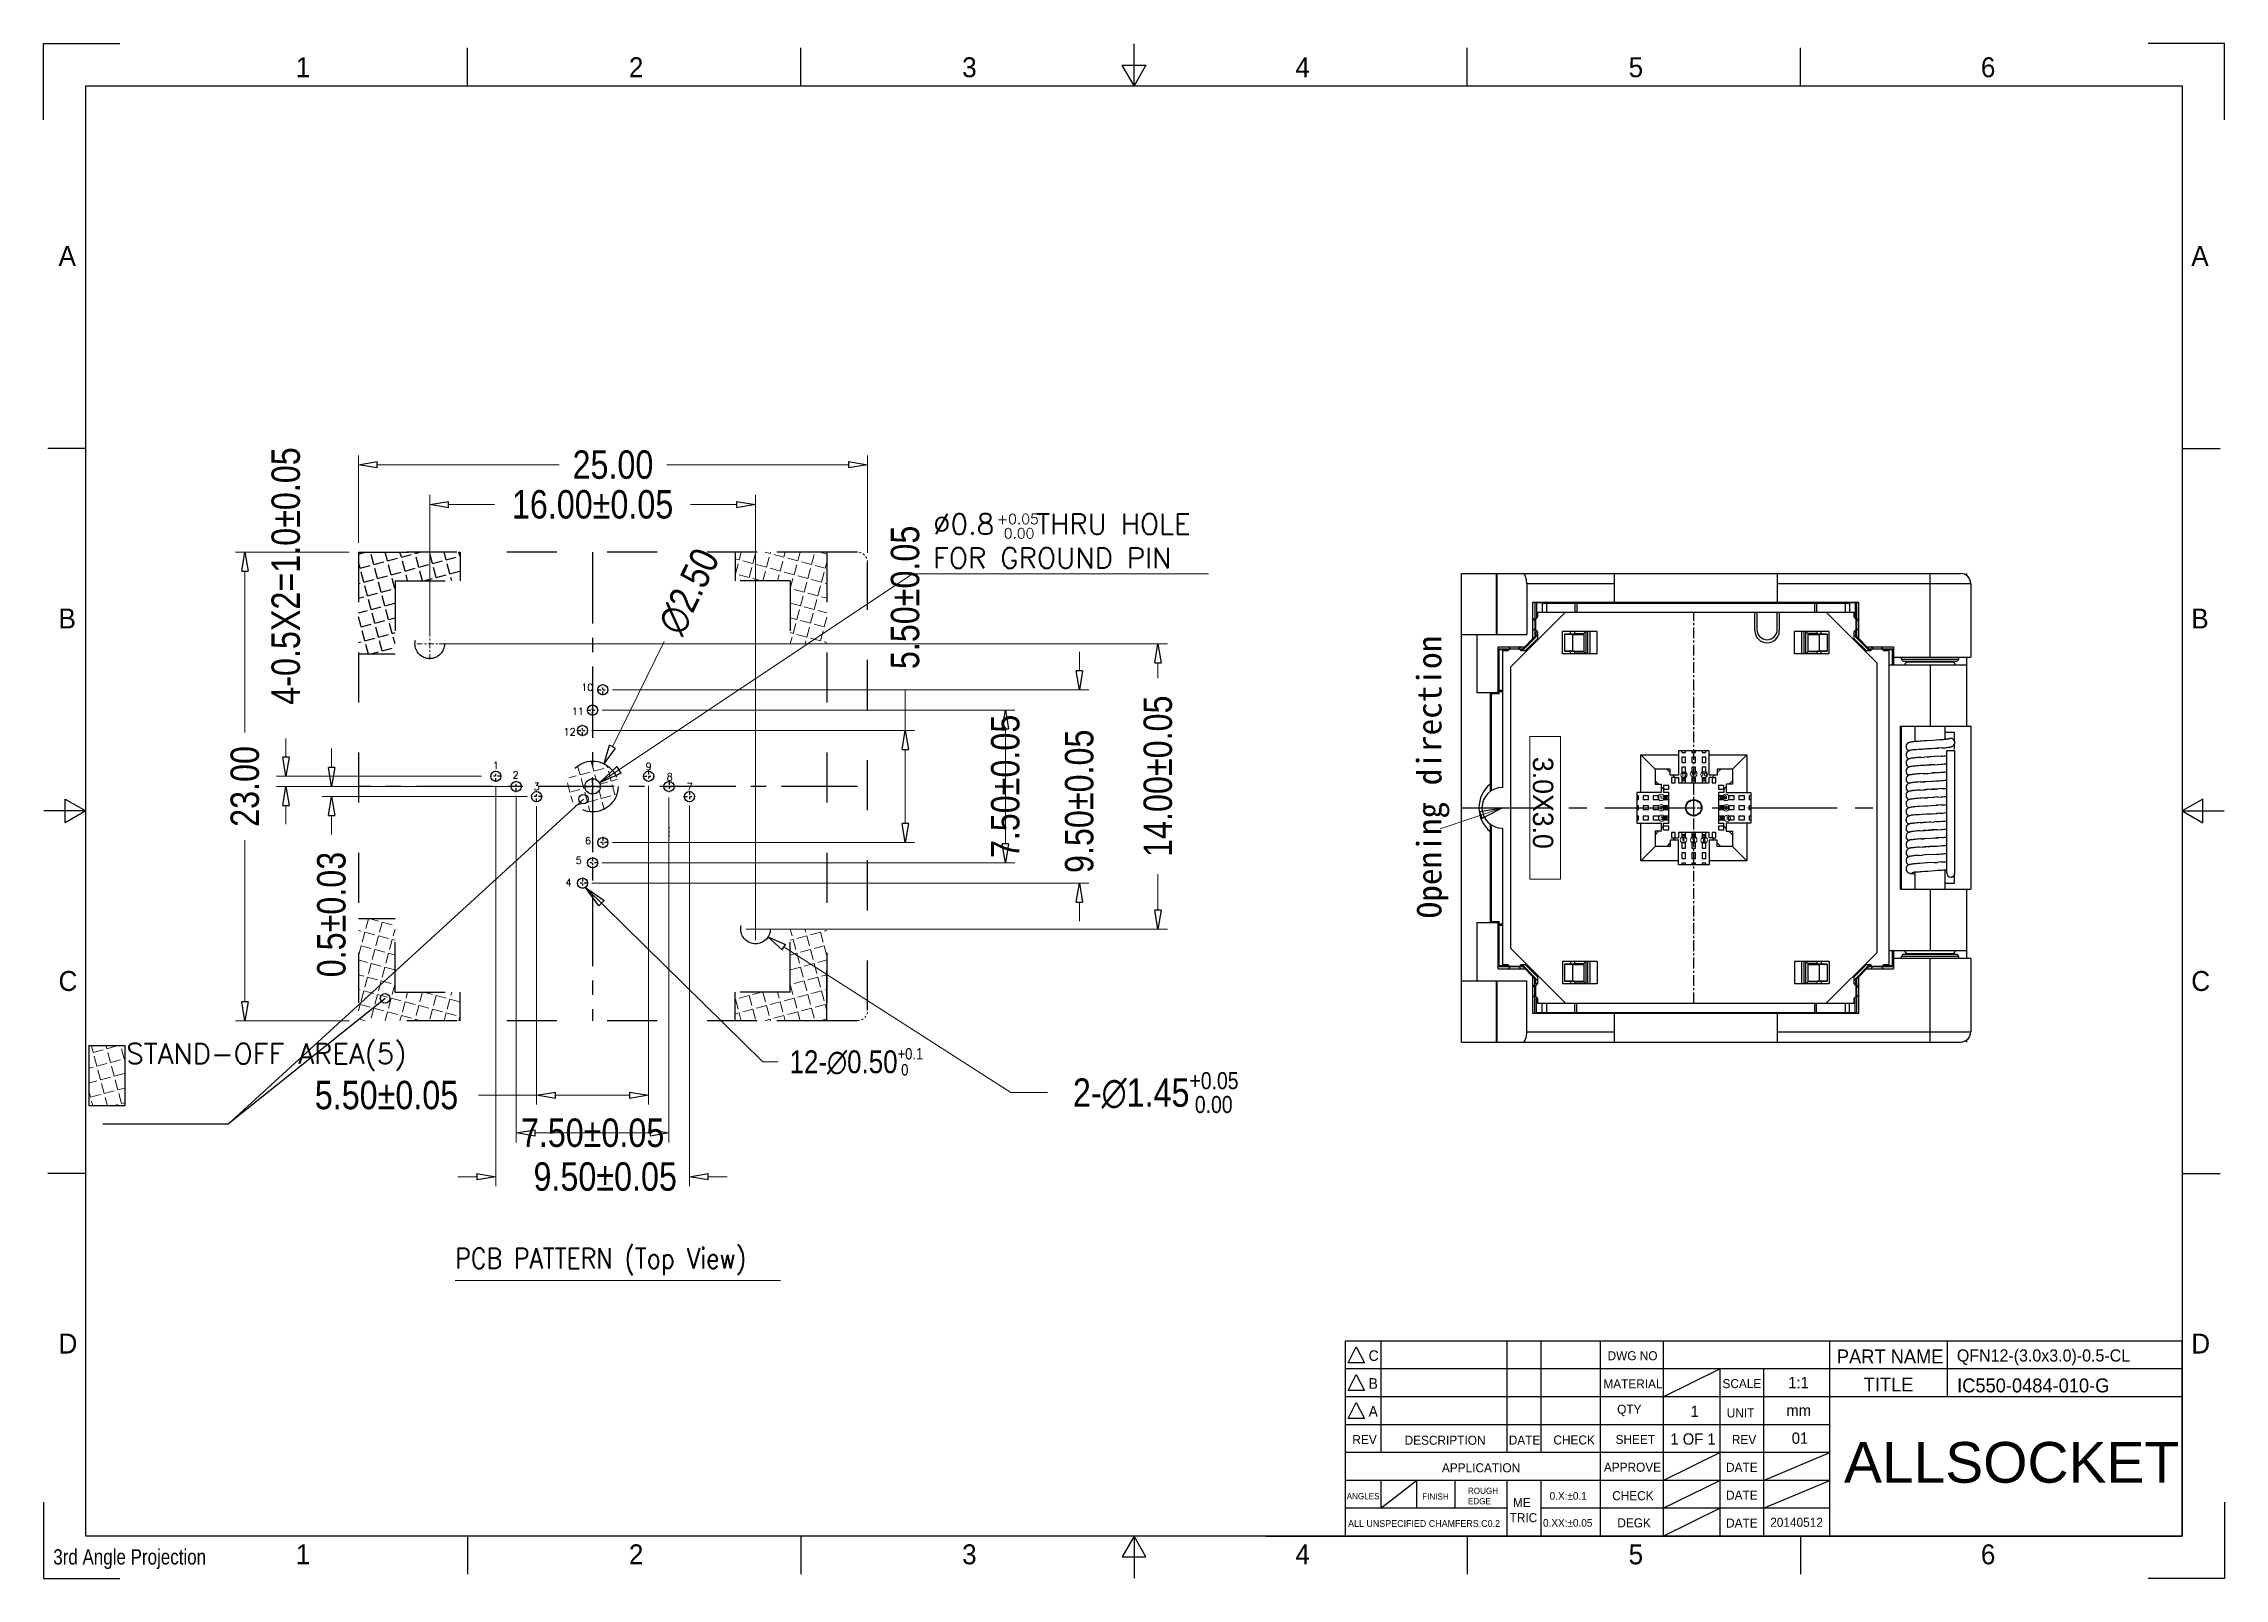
# Model space of a CAD drawing. Header units: millimetres. Extents: x 1410 to 1517, y -277 to -202.
import ezdxf
from ezdxf.enums import TextEntityAlignment as Align

# ---------------------------------------------------------------- set-up
doc = ezdxf.new("R2010")
doc.units = ezdxf.units.MM
doc.header["$LTSCALE"] = 30.734
doc.header["$PDMODE"] = 3
doc.header["$PDSIZE"] = 8
doc.linetypes.add('CENTER', pattern=[0.6, 0.375, -0.075, 0.075, -0.075])
doc.linetypes.add('HIDDEN', pattern=[0.2, 0.1, -0.1])
doc.layers.get('0').update_dxf_attribs({"linetype": 'CONTINUOUS'})
doc.layers.get('Defpoints').update_dxf_attribs({"linetype": 'CONTINUOUS'})
for name, color, linetype in [('DEFAULT_2', 8, 'HIDDEN'), ('DIM', 3, 'CONTINUOUS'), ('TuKuang', 7, 'CONTINUOUS'), ('压塊', 31, 'CONTINUOUS'), ('定位塊', 53, 'CONTINUOUS')]:
    doc.layers.add(name, color=color, linetype=linetype)
doc.layers.add('from', color=7, linetype='CONTINUOUS', lineweight=13)
doc.styles.add('1', font='romans.shx', dxfattribs={"height": 2.5})
doc.styles.add('2', font='romans.shx', dxfattribs={"bigfont": 'bigfont.shx'})
doc.styles.add('GB', font='', dxfattribs={"height": 4})
doc.styles.add('Mark-1', font='@Dotum.ttf')
doc.styles.add('ROMANS', font='romans.shx')
doc.styles.get("Standard").update_dxf_attribs({"font": 'txt', "width": 0.85})
doc.styles.add('TXT', font='txt.shx', dxfattribs={"bigfont": 'gbcbig.shx'})
doc.styles.get('GB').set_extended_font_data('KaiTi_GB2312')
doc.dimstyles.get("Standard").update_dxf_attribs({"dimscale": 0.97, "dimtxt": 2, "dimasz": 1.2, "dimexe": 0.5, "dimexo": 0.5, "dimgap": 0.5, "dimtad": 0, "dimtoh": 1, "dimzin": 1, "dimdsep": 46, "dimtxsty": 'Standard', "dimblk": 'CLOSEDBLANK', "dimcen": 0.5, "dimclrd": 3, "dimclre": 3, "dimclrt": 4, "dimadec": 0, "dimazin": 0, "dimtp": 0.05, "dimtm": 0.05, "dimtfac": 1, "dimtofl": 0, "dimtmove": 0, "dimatfit": 3, "dimldrblk": 'CLOSEDBLANK', "dimfxl": 1, "dimtolj": 1, "dimtzin": 0, "dimlwd": 5, "dimlwe": 5, "dimarcsym": 0})

msp = doc.modelspace()

# ---------------------------------------------------------------- texts
at = {"color": 0, "linetype": 'ByBlock', "char_height": 1, "attachment_point": 1, "style": 'ROMANS'}
for s, insert, width in [('%%C0.8   THRU HOLE FOR GROUND PIN', (1453.658, -224.983), 16.1594), ('\\A1;{\\H0.5x;\\S+0.05^  0.00;}', (1456.789, -224.983), 10.4663), ('STAND-OFF AREA(5)', (1414.041, -250.981), 15.18866)]:
    msp.add_mtext(s, dxfattribs=dict(at, insert=insert, width=width))
at = {"color": 4, "linetype": 'ByBlock', "lineweight": 9, "insert": (1449.892, -251.878), "char_height": 1.12, "attachment_point": 5}
msp.add_mtext('\\A1;12-∅0.50{\\H0.5x;\\S+0.1^  0;}', dxfattribs=at)
at = {"color": 8, "lineweight": 25, "ltscale": 10, "char_height": 0.52053, "width": 0.67136, "attachment_point": 1, "style": '2'}
for s, insert in [('{\\f@Gulim|b0|i0|c134|p34;C}', (1475.045, -266.043)), ('{\\f@Gulim|b0|i0|c134|p34;B}', (1475.045, -267.41)), ('{\\f@Gulim|b0|i0|c134|p34;A}', (1475.045, -268.778))]:
    msp.add_mtext(s, dxfattribs=dict(at, insert=insert))
at = {"color": 0, "linetype": 'ByBlock', "insert": (1498.388, -270.543), "char_height": 2, "attachment_point": 1, "style": 'ROMANS'}
msp.add_mtext_dynamic_manual_height_columns('{\\fSansSerif|b0|i0|c2|p2;ALLSOCKET}', width=14.96325, gutter_width=2.25, heights=[0], dxfattribs=at)
at = {"layer": 'DIM', "color": 8, "linetype": 'ByBlock', "lineweight": 25, "attachment_point": 7, "style": 'GB'}
for s, insert, char_height, width in [('{\\f@Gulim|b0|i0|c134|p34;DWG NO}', (1486.778, -266.538), 0.44422, 3.71193), ('{\\f@Gulim|b0|i0|c134|p34;PART NAME}', (1498.038, -266.688), 0.68553, 5.51269), ('{\\f@Gulim|b0|i0|c134|p34;QFN12-(3.0x3.0)-0.5-CL}', (1503.93, -266.777), 0.6, 3.05386), ('{\\f@Gulim|b0|i0|c134|p34;MATERIAL}', (1486.57, -267.914), 0.44422, 1.55685), ('{\\f@Gulim|b0|i0|c134|p34;SCALE}', (1492.42, -267.905), 0.44422, 1.55685), ('{\\f@Gulim|b0|i0|c134|p34;1:1}', (1495.649, -267.905), 0.55528, 1.33831), ('{\\f@Gulim|b0|i0|c134|p34;TITLE}', (1499.355, -268.064), 0.68553, 3.05386), ('{\\f@Gulim|b0|i0|c134|p34;IC550-0484-010-G}', (1503.942, -268.119), 0.68553, 3.05386), ('{\\f@Gulim|b0|i0|c134|p34;  QTY}', (1486.926, -269.279), 0.44422, 1.55685), ('{\\f@Gulim|b0|i0|c134|p34;1}', (1490.855, -269.317), 0.55528, 0.96925), ('{\\f@Gulim|b0|i0|c134|p34;UNIT}', (1492.63, -269.344), 0.44422, 1.55685), ('{\\f@Gulim|b0|i0|c134|p34;mm}', (1495.556, -269.272), 0.55528, 1.33831), ('{\\f@Gulim|b0|i0|c134|p34;REV}', (1474.248, -270.649), 0.44422, 1.55685), ('{\\f@Gulim|b0|i0|c134|p34;DESCRIPTION}', (1476.811, -270.686), 0.44422, 1.55685), ('{\\f@Gulim|b0|i0|c134|p34;DATE}', (1481.926, -270.672), 0.44422, 1.55685), ('{\\f@Gulim|b0|i0|c134|p34;CHECK}', (1484.119, -270.672), 0.44422, 1.55685), ('{\\f@Gulim|b0|i0|c134|p34;SHEET}', (1487.17, -270.647), 0.44422, 1.55685), ('{\\f@Gulim|b0|i0|c134|p34;1 OF 1}', (1489.862, -270.684), 0.55528, 2.60519), ('{\\f@Gulim|b0|i0|c134|p34;REV}', (1492.881, -270.649), 0.44422, 1.55685), ('{\\f@Gulim|b0|i0|c134|p34;01}', (1495.82, -270.64), 0.55528, 1.33831), ('{\\f@Gulim|b0|i0|c134|p34;APPLICATION}', (1478.643, -272.038), 0.44422, 1.55685), ('{\\f@Gulim|b0|i0|c134|p34;APPROVE}', (1486.595, -272.01), 0.44422, 1.55685), ('{\\f@Gulim|b0|i0|c134|p34;DATE}', (1492.597, -272.01), 0.44422, 1.55685), ('{\\f@Gulim|b0|i0|c134|p34;ROUGH \\PEDGE}', (1479.921, -273.604), 0.30385, 1.22829), ('{\\f@Gulim|b0|i0|c134|p34;0.X:%%P0.1}', (1483.932, -273.382), 0.37481, 2.52294), ('{\\f@Gulim|b0|i0|c134|p34;CHECK}', (1487.004, -273.407), 0.44422, 1.55685), ('{\\f@Gulim|b0|i0|c134|p34;DATE}', (1492.597, -273.378), 0.44422, 1.55685), ('{\\f@Gulim|b0|i0|c134|p34; ME\\PTRIC}', (1481.969, -274.488), 0.44422, 1.55685), ('{\\f@Gulim|b0|i0|c134|p34;0.XX:%%P0.05}', (1483.609, -274.706), 0.37481, 2.81226), ('{\\f@Gulim|b0|i0|c134|p34;DEGK}', (1487.258, -274.742), 0.44422, 1.55685), ('{\\f@Gulim|b0|i0|c134|p34;DATE}', (1492.597, -274.745), 0.44422, 1.55685), ('{\\f@Gulim|b0|i0|c134|p34;20140512}', (1494.765, -274.715), 0.44422, 1.28893)]:
    msp.add_mtext(s, dxfattribs=dict(at, insert=insert, char_height=char_height, width=width))
at = {"layer": 'DIM', "color": 8, "linetype": 'ByBlock', "lineweight": 9, "attachment_point": 7, "style": 'GB'}
for s, insert, char_height, width in [('{\\f@Gulim|b0|i0|c134|p34;ANGLES}', (1473.968, -273.359), 0.30385, 1.647), ('{\\f@Gulim|b0|i0|c134|p34;FINISH}', (1477.674, -273.376), 0.30385, 1.42111), ('{\\f@Gulim|b0|i0|c134|p34;\\C8;ALL UNSPECIFIED CHAMFERS:C0.2}', (1474.037, -274.717), 0.33423, 7.928)]:
    msp.add_mtext(s, dxfattribs=dict(at, insert=insert, char_height=char_height, width=width))
at = {"layer": 'from', "color": 6, "linetype": 'ByBlock', "style": 'TXT'}
for s, height, p in [('10', 0.35, (1436.682, -233.493)), ('11', 0.35, (1436.217, -234.673)), ('12', 0.35, (1435.809, -235.682)), ('1', 0.35, (1432.19, -237.32)), ('2', 0.35, (1433.155, -237.795)), ('9', 0.35, (1439.69, -237.384)), ('8', 0.35, (1440.722, -237.889)), ('11', 0.15, (1491.008, -237.739)), ('10', 0.15, (1491.521, -237.772)), ('3', 0.35, (1434.187, -238.364)), ('7', 0.35, (1441.703, -238.37)), ('12', 0.15, (1490.53, -237.798)), ('2', 0.15, (1489.414, -239.406)), ('1', 0.15, (1489.406, -238.898)), ('3', 0.15, (1489.433, -239.921)), ('9', 0.15, (1492.582, -238.901)), ('8', 0.15, (1492.61, -239.416)), ('7', 0.15, (1492.654, -239.927)), ('6', 0.35, (1436.717, -241.023)), ('4', 0.15, (1490.507, -240.978)), ('5', 0.15, (1491.008, -240.978)), ('6', 0.15, (1491.521, -240.997)), ('5', 0.35, (1436.263, -241.993)), ('4', 0.35, (1435.757, -243.079))]:
    msp.add_text(s, height=height, dxfattribs=at).set_placement(p, align=Align.MIDDLE)
at = {"layer": '压塊', "linetype": 'Continuous', "style": 'Mark-1'}
msp.add_text('3.0X3.0', height=1, rotation=270, dxfattribs=at).set_placement((1483.111, -236.912))

# ---------------------------------------------------------------- blocks, each defined once
blk = doc.blocks.new('_CLOSEDBLANK')
at = {"color": 0, "linetype": 'ByBlock'}
for p, q in [((-1, 0.167), (0, 0)), ((-1, 0.167), (-1, -0.167)), ((0, 0), (-1, -0.167))]:
    blk.add_line(p, q, dxfattribs=at)
blk = doc.blocks.new('*D4')
at = {"layer": 'Defpoints', "color": 0, "linetype": 'ByBlock', "transparency": 16777216}
for p in [(1428.94, -231.36), (1444.94, -245.36), (1464.7, -245.36)]:
    blk.add_point(p, dxfattribs=at)
at = {"layer": 'DIM', "color": 3, "linetype": 'ByBlock', "lineweight": 5, "transparency": 16777216}
for p, q in [((1429.41, -231.36), (1465.17, -231.36)), ((1464.7, -232.29), (1464.7, -233.05)), ((1464.7, -244.43), (1464.7, -242.67)), ((1445.41, -245.36), (1465.17, -245.36))]:
    blk.add_line(p, q, dxfattribs=at)
at = {"layer": 'DIM', "color": 3, "linetype": 'ByBlock', "lineweight": 5, "transparency": 16777216, "xscale": 0.93, "yscale": 0.93, "zscale": 0.93}
for p, rotation in [((1464.7, -231.36), 90), ((1464.7, -245.36), 270)]:
    blk.add_blockref('_CLOSEDBLANK', p, dxfattribs=dict(at, rotation=rotation))
at = {"layer": 'DIM', "color": 4, "linetype": 'ByBlock', "transparency": 16777216, "insert": (1464.7, -237.86), "char_height": 1.395, "attachment_point": 5, "rotation": 90}
blk.add_mtext('\\A1;14.00±0.05', dxfattribs=at)
blk = doc.blocks.new('*D5')
at = {"layer": 'Defpoints', "color": 0, "linetype": 'ByBlock', "transparency": 16777216}
for p in [(1428.94, -224.52), (1428.94, -231.36), (1444.94, -245.36)]:
    blk.add_point(p, dxfattribs=at)
at = {"layer": 'DIM', "color": 3, "linetype": 'ByBlock', "lineweight": 5, "transparency": 16777216}
for p, q in [((1428.94, -230.9), (1428.94, -224.05)), ((1429.87, -224.52), (1432.13, -224.52)), ((1444.01, -224.52), (1441.75, -224.52)), ((1444.94, -244.9), (1444.94, -224.05))]:
    blk.add_line(p, q, dxfattribs=at)
at = {"layer": 'DIM', "color": 3, "linetype": 'ByBlock', "lineweight": 5, "transparency": 16777216, "xscale": 0.93, "yscale": 0.93, "zscale": 0.93, "rotation": 180}
blk.add_blockref('_CLOSEDBLANK', (1428.94, -224.52), dxfattribs=at)
at = {"layer": 'DIM', "color": 3, "linetype": 'ByBlock', "lineweight": 5, "transparency": 16777216, "xscale": 0.93, "yscale": 0.93, "zscale": 0.93}
blk.add_blockref('_CLOSEDBLANK', (1444.94, -224.52), dxfattribs=at)
at = {"layer": 'DIM', "color": 4, "linetype": 'ByBlock', "transparency": 16777216, "insert": (1436.94, -224.52), "char_height": 1.395, "attachment_point": 5}
blk.add_mtext('\\A1;16.00±0.05', dxfattribs=at)
blk = doc.blocks.new('*D6')
at = {"layer": 'Defpoints', "color": 0, "linetype": 'ByBlock', "transparency": 16777216}
for p in [(1433.19, -238.36), (1440.69, -238.44), (1440.69, -255.37)]:
    blk.add_point(p, dxfattribs=at)
at = {"layer": 'DIM', "color": 3, "linetype": 'ByBlock', "lineweight": 5, "transparency": 16777216}
for p, q in [((1433.19, -238.83), (1433.19, -255.84)), ((1440.69, -238.9), (1440.69, -255.84)), ((1434.12, -255.37), (1439.76, -255.37))]:
    blk.add_line(p, q, dxfattribs=at)
at = {"layer": 'DIM', "color": 3, "linetype": 'ByBlock', "lineweight": 5, "transparency": 16777216, "xscale": 0.93, "yscale": 0.93, "zscale": 0.93, "rotation": 180}
blk.add_blockref('_CLOSEDBLANK', (1433.19, -255.37), dxfattribs=at)
at = {"layer": 'DIM', "color": 3, "linetype": 'ByBlock', "lineweight": 5, "transparency": 16777216, "xscale": 0.93, "yscale": 0.93, "zscale": 0.93}
blk.add_blockref('_CLOSEDBLANK', (1440.69, -255.37), dxfattribs=at)
at = {"layer": 'DIM', "color": 4, "linetype": 'ByBlock', "transparency": 16777216, "insert": (1436.94, -255.37), "char_height": 1.395, "attachment_point": 5}
blk.add_mtext('\\A1;7.50±0.05', dxfattribs=at)
blk = doc.blocks.new('*D7')
at = {"layer": 'Defpoints', "color": 0, "linetype": 'ByBlock', "transparency": 16777216}
for p in [(1432.19, -237.86), (1441.69, -238.84), (1441.69, -257.52)]:
    blk.add_point(p, dxfattribs=at)
at = {"layer": 'DIM', "color": 3, "linetype": 'ByBlock', "lineweight": 5, "transparency": 16777216}
for p, q in [((1432.19, -238.33), (1432.19, -257.98)), ((1441.69, -239.3), (1441.69, -257.98)), ((1431.26, -257.52), (1430.33, -257.52)), ((1442.62, -257.52), (1443.55, -257.52))]:
    blk.add_line(p, q, dxfattribs=at)
at = {"layer": 'DIM', "color": 3, "linetype": 'ByBlock', "lineweight": 5, "transparency": 16777216, "xscale": 0.93, "yscale": 0.93, "zscale": 0.93}
blk.add_blockref('_CLOSEDBLANK', (1432.19, -257.52), dxfattribs=at)
at = {"layer": 'DIM', "color": 3, "linetype": 'ByBlock', "lineweight": 5, "transparency": 16777216, "xscale": 0.93, "yscale": 0.93, "zscale": 0.93, "rotation": 180}
blk.add_blockref('_CLOSEDBLANK', (1441.69, -257.52), dxfattribs=at)
at = {"layer": 'DIM', "color": 4, "linetype": 'ByBlock', "transparency": 16777216, "insert": (1437.56, -257.52), "char_height": 1.395, "attachment_point": 5}
blk.add_mtext('\\A1;9.50±0.05', dxfattribs=at)
blk = doc.blocks.new('*D8')
at = {"layer": 'Defpoints', "color": 0, "linetype": 'ByBlock', "transparency": 16777216}
for p in [(1437.44, -233.61), (1436.44, -243.11), (1460.84, -243.11)]:
    blk.add_point(p, dxfattribs=at)
at = {"layer": 'DIM', "color": 3, "linetype": 'ByBlock', "lineweight": 5, "transparency": 16777216}
for p, q in [((1460.84, -232.68), (1460.84, -231.75)), ((1437.91, -233.61), (1461.3, -233.61)), ((1436.91, -243.11), (1461.3, -243.11)), ((1460.84, -244.04), (1460.84, -244.97))]:
    blk.add_line(p, q, dxfattribs=at)
at = {"layer": 'DIM', "color": 3, "linetype": 'ByBlock', "lineweight": 5, "transparency": 16777216, "xscale": 0.93, "yscale": 0.93, "zscale": 0.93}
for p, rotation in [((1460.84, -233.61), 270), ((1460.84, -243.11), 90)]:
    blk.add_blockref('_CLOSEDBLANK', p, dxfattribs=dict(at, rotation=rotation))
at = {"layer": 'DIM', "color": 4, "linetype": 'ByBlock', "transparency": 16777216, "insert": (1460.84, -239.09), "char_height": 1.395, "attachment_point": 5, "rotation": 90}
blk.add_mtext('\\A1;9.50±0.05', dxfattribs=at)
blk = doc.blocks.new('*D9')
at = {"layer": 'Defpoints', "color": 0, "linetype": 'ByBlock', "transparency": 16777216}
for p in [(1419.87, -226.86), (1425.44, -226.86), (1425.44, -249.86)]:
    blk.add_point(p, dxfattribs=at)
at = {"layer": 'DIM', "color": 3, "linetype": 'ByBlock', "lineweight": 5, "transparency": 16777216}
for p, q in [((1424.98, -226.86), (1419.4, -226.86)), ((1419.87, -227.79), (1419.87, -235.72)), ((1419.87, -248.93), (1419.87, -241)), ((1424.98, -249.86), (1419.4, -249.86))]:
    blk.add_line(p, q, dxfattribs=at)
at = {"layer": 'DIM', "color": 3, "linetype": 'ByBlock', "lineweight": 5, "transparency": 16777216, "xscale": 0.93, "yscale": 0.93, "zscale": 0.93}
for p, rotation in [((1419.87, -226.86), 90), ((1419.87, -249.86), 270)]:
    blk.add_blockref('_CLOSEDBLANK', p, dxfattribs=dict(at, rotation=rotation))
at = {"layer": 'DIM', "color": 4, "linetype": 'ByBlock', "transparency": 16777216, "insert": (1419.87, -238.36), "char_height": 1.395, "attachment_point": 5, "rotation": 90}
blk.add_mtext('\\A1;23.00', dxfattribs=at)
blk = doc.blocks.new('*D10')
at = {"layer": 'Defpoints', "color": 0, "linetype": 'ByBlock', "transparency": 16777216}
for p in [(1425.44, -222.57), (1425.44, -226.86), (1450.44, -227.36)]:
    blk.add_point(p, dxfattribs=at)
at = {"layer": 'DIM', "color": 3, "linetype": 'ByBlock', "lineweight": 5, "transparency": 16777216}
for p, q in [((1425.44, -226.4), (1425.44, -222.11)), ((1426.37, -222.57), (1435.3, -222.57)), ((1449.51, -222.57), (1440.58, -222.57)), ((1450.44, -226.9), (1450.44, -222.11))]:
    blk.add_line(p, q, dxfattribs=at)
at = {"layer": 'DIM', "color": 3, "linetype": 'ByBlock', "lineweight": 5, "transparency": 16777216, "xscale": 0.93, "yscale": 0.93, "zscale": 0.93, "rotation": 180}
blk.add_blockref('_CLOSEDBLANK', (1425.44, -222.57), dxfattribs=at)
at = {"layer": 'DIM', "color": 3, "linetype": 'ByBlock', "lineweight": 5, "transparency": 16777216, "xscale": 0.93, "yscale": 0.93, "zscale": 0.93}
blk.add_blockref('_CLOSEDBLANK', (1450.44, -222.57), dxfattribs=at)
at = {"layer": 'DIM', "color": 4, "linetype": 'ByBlock', "transparency": 16777216, "insert": (1437.94, -222.57), "char_height": 1.395, "attachment_point": 5}
blk.add_mtext('\\A1;25.00', dxfattribs=at)
blk = doc.blocks.new('*D11')
at = {"layer": 'Defpoints', "color": 0, "linetype": 'ByBlock', "transparency": 16777216}
for p in [(1437.5, -237.24), (1436.39, -239.48)]:
    blk.add_point(p, dxfattribs=at)
at = {"layer": 'DIM', "color": 3, "linetype": 'ByBlock', "lineweight": 5, "transparency": 16777216}
for p, q in [((1440.45, -231.25), (1437.91, -236.41)), ((1436.48, -238.36), (1437.41, -238.36)), ((1436.94, -238.83), (1436.94, -237.9))]:
    blk.add_line(p, q, dxfattribs=at)
at = {"layer": 'DIM', "color": 3, "linetype": 'ByBlock', "lineweight": 5, "transparency": 16777216, "xscale": 0.93, "yscale": 0.93, "zscale": 0.93, "rotation": 243.7277624306695}
blk.add_blockref('_CLOSEDBLANK', (1437.5, -237.24), dxfattribs=at)
at = {"layer": 'DIM', "color": 4, "linetype": 'ByBlock', "transparency": 16777216, "insert": (1441.67, -228.79), "char_height": 1.395, "attachment_point": 5, "rotation": 63.7278}
blk.add_mtext('\\A1;∅2.50', dxfattribs=at)
blk = doc.blocks.new('*D12')
at = {"layer": 'Defpoints', "color": 0, "linetype": 'ByBlock', "transparency": 16777216}
for p in [(1436.94, -234.61), (1436.94, -242.11), (1457.21, -242.11)]:
    blk.add_point(p, dxfattribs=at)
at = {"layer": 'DIM', "color": 3, "linetype": 'ByBlock', "lineweight": 5, "transparency": 16777216}
for p, q in [((1437.41, -234.61), (1457.68, -234.61)), ((1457.21, -235.54), (1457.21, -241.18)), ((1437.41, -242.11), (1457.68, -242.11))]:
    blk.add_line(p, q, dxfattribs=at)
at = {"layer": 'DIM', "color": 3, "linetype": 'ByBlock', "lineweight": 5, "transparency": 16777216, "xscale": 0.93, "yscale": 0.93, "zscale": 0.93}
for p, rotation in [((1457.21, -234.61), 90), ((1457.21, -242.11), 270)]:
    blk.add_blockref('_CLOSEDBLANK', p, dxfattribs=dict(at, rotation=rotation))
at = {"layer": 'DIM', "color": 4, "linetype": 'ByBlock', "transparency": 16777216, "insert": (1457.21, -238.36), "char_height": 1.395, "attachment_point": 5, "rotation": 90}
blk.add_mtext('\\A1;7.50±0.05', dxfattribs=at)
blk = doc.blocks.new('*D13')
at = {"layer": 'Defpoints', "color": 0, "linetype": 'ByBlock', "transparency": 16777216}
for p in [(1436.44, -235.61), (1437.44, -241.11), (1452.29, -241.11)]:
    blk.add_point(p, dxfattribs=at)
at = {"layer": 'DIM', "color": 3, "linetype": 'ByBlock', "lineweight": 5, "transparency": 16777216}
for p, q in [((1452.29, -235.61), (1452.29, -233.6)), ((1436.91, -235.61), (1452.75, -235.61)), ((1452.29, -240.18), (1452.29, -236.54)), ((1437.91, -241.11), (1452.75, -241.11))]:
    blk.add_line(p, q, dxfattribs=at)
at = {"layer": 'DIM', "color": 3, "linetype": 'ByBlock', "lineweight": 5, "transparency": 16777216, "xscale": 0.93, "yscale": 0.93, "zscale": 0.93}
for p, rotation in [((1452.29, -235.61), 90), ((1452.29, -241.11), 270)]:
    blk.add_blockref('_CLOSEDBLANK', p, dxfattribs=dict(at, rotation=rotation))
at = {"layer": 'DIM', "color": 4, "linetype": 'ByBlock', "transparency": 16777216, "insert": (1452.29, -229.08), "char_height": 1.395, "attachment_point": 5, "rotation": 90}
blk.add_mtext('\\A1;5.50±0.05', dxfattribs=at)
blk = doc.blocks.new('*D14')
at = {"layer": 'Defpoints', "color": 0, "linetype": 'ByBlock', "transparency": 16777216}
for p in [(1439.69, -237.86), (1434.19, -238.86), (1434.19, -253.52)]:
    blk.add_point(p, dxfattribs=at)
at = {"layer": 'DIM', "color": 3, "linetype": 'ByBlock', "lineweight": 5, "transparency": 16777216}
for p, q in [((1439.69, -238.33), (1439.69, -253.98)), ((1434.19, -239.33), (1434.19, -253.98)), ((1434.19, -253.52), (1431.34, -253.52)), ((1438.76, -253.52), (1435.12, -253.52))]:
    blk.add_line(p, q, dxfattribs=at)
at = {"layer": 'DIM', "color": 3, "linetype": 'ByBlock', "lineweight": 5, "transparency": 16777216, "xscale": 0.93, "yscale": 0.93, "zscale": 0.93, "rotation": 180}
blk.add_blockref('_CLOSEDBLANK', (1434.19, -253.52), dxfattribs=at)
at = {"layer": 'DIM', "color": 3, "linetype": 'ByBlock', "lineweight": 5, "transparency": 16777216, "xscale": 0.93, "yscale": 0.93, "zscale": 0.93}
blk.add_blockref('_CLOSEDBLANK', (1439.69, -253.52), dxfattribs=at)
at = {"layer": 'DIM', "color": 4, "linetype": 'ByBlock', "transparency": 16777216, "insert": (1426.82, -253.52), "char_height": 1.395, "attachment_point": 5}
blk.add_mtext('\\A1;5.50±0.05', dxfattribs=at)
blk = doc.blocks.new('asdf456')
at = {"color": 8}
for p, q in [((1449.22, 152.96), (1448.09, 154.93)), ((1448.09, 154.93), (1450.34, 154.93)), ((1450.34, 154.93), (1449.22, 152.96)), ((1348.08, 83.25), (1348.08, 85.49)), ((1348.08, 85.49), (1350.05, 84.37)), ((1550.36, 85.49), (1548.39, 84.37)), ((1550.36, 83.25), (1550.36, 85.49)), ((1350.05, 84.37), (1348.08, 83.25)), ((1548.39, 84.37), (1550.36, 83.25)), ((1449.22, 15.77), (1448.09, 13.81)), ((1450.34, 13.81), (1449.22, 15.77)), ((1448.09, 13.81), (1450.34, 13.81))]:
    blk.add_line(p, q, dxfattribs=at)
at = {"layer": 'TuKuang', "color": 8}
for p, q in [((1449.22, 152.96), (1449.22, 156.94)), ((1386.16, 152.96), (1386.16, 156.57)), ((1417.69, 152.96), (1417.69, 156.57)), ((1480.75, 152.96), (1480.75, 156.57)), ((1512.28, 152.96), (1512.28, 156.57)), ((1350.05, 15.77), (1350.05, 152.96)), ((1350.05, 152.96), (1548.39, 152.96)), ((1548.39, 152.96), (1548.39, 15.77)), ((1350.05, 118.67), (1346.44, 118.67)), ((1548.39, 118.67), (1552, 118.67)), ((1350.05, 84.37), (1346.07, 84.37)), ((1548.39, 84.37), (1552.36, 84.37)), ((1350.05, 50.07), (1346.44, 50.07)), ((1548.39, 50.07), (1552, 50.07)), ((1548.39, 15.77), (1350.05, 15.77)), ((1386.16, 15.77), (1386.16, 12.16)), ((1417.69, 15.77), (1417.69, 12.16)), ((1449.22, 15.77), (1449.22, 11.8)), ((1480.75, 15.77), (1480.75, 12.16)), ((1512.28, 15.77), (1512.28, 12.16))]:
    blk.add_line(p, q, dxfattribs=at)
for points in [[(1346.05, 149.74), (1346.05, 156.96), (1353.27, 156.96)], [(1552.39, 149.74), (1552.39, 156.96), (1545.17, 156.96)], [(1346.05, 18.99), (1346.05, 11.77), (1353.27, 11.77)], [(1552.39, 18.99), (1552.39, 11.77), (1545.17, 11.77)]]:
    blk.add_lwpolyline(points, dxfattribs=at)
at = {"color": 8, "char_height": 1.8844, "attachment_point": 1, "style": '1'}
for s, insert, width in [('{\\f@Gulim|b0|i0|c0|p34;1}', (1369.9, 155.67), 8.3008), ('{\\f@Gulim|b0|i0|c134|p34;2}', (1401.43, 155.67), 8.3008), ('{\\f@Gulim|b0|i0|c134|p34;3}', (1432.96, 155.67), 8.3008), ('{\\f@Gulim|b0|i0|c134|p34;4}', (1464.49, 155.67), 8.3008), ('{\\f@Gulim|b0|i0|c134|p34;5}', (1496.02, 155.67), 8.3008), ('{\\f@Gulim|b0|i0|c134|p34;6}', (1529.35, 155.67), 8.3008), ('{\\f@Gulim|b0|i0|c134|p34;A}', (1347.46, 137.82), 9.0416), ('{\\f@Gulim|b0|i0|c134|p34;A}', (1549.26, 137.82), 9.0416), ('{\\f@Gulim|b0|i0|c134|p34;B}', (1347.46, 103.52), 9.0416), ('{\\f@Gulim|b0|i0|c134|p34;B}', (1549.26, 103.52), 9.0416), ('{\\f@Gulim|b0|i0|c134|p34;C}', (1347.46, 69.23), 9.0416), ('{\\f@Gulim|b0|i0|c134|p34;C}', (1549.26, 69.23), 9.0416), ('{\\f@Gulim|b0|i0|c134|p34;D}', (1347.46, 34.93), 9.0416), ('{\\f@Gulim|b0|i0|c134|p34;D}', (1549.26, 34.93), 9.0416), ('{\\f@Gulim|b0|i0|c0|p34;1}', (1369.9, 14.99), 8.3008), ('{\\f@Gulim|b0|i0|c134|p34;2}', (1401.43, 14.99), 8.3008), ('{\\f@Gulim|b0|i0|c134|p34;3}', (1432.96, 14.99), 8.3008), ('{\\f@Gulim|b0|i0|c134|p34;4}', (1464.49, 14.99), 8.3008), ('{\\f@Gulim|b0|i0|c134|p34;5}', (1496.02, 14.99), 8.3008), ('{\\f@Gulim|b0|i0|c134|p34;6}', (1529.35, 14.99), 8.3008)]:
    blk.add_mtext(s, dxfattribs=dict(at, insert=insert, width=width))
at = {"layer": 'TuKuang', "color": 8, "lineweight": 9, "insert": (1346.96, 14.53), "char_height": 1.4441, "width": 18.5479, "attachment_point": 1}
blk.add_mtext('{\\f@Gulim|b0|i0|c0|p34;\\C8;3rd Angle Projection}', dxfattribs=at)
blk = doc.blocks.new('P')
at = {"lineweight": 9}
blk.add_line((1851.26, 2772.63), (1883.21, 2772.63), dxfattribs=at)
at = {"lineweight": 9, "insert": (1851.27, 2775.82), "char_height": 2, "attachment_point": 1}
blk.add_mtext('{\\Fromans|c0;PCB PATTERN (Top View)}', dxfattribs=at)
blk = doc.blocks.new('*D15')
at = {"layer": 'Defpoints', "color": 0, "linetype": 'ByBlock', "transparency": 16777216}
for p in [(1433.19, -238.36), (1424.12, -238.86), (1434.19, -238.86)]:
    blk.add_point(p, dxfattribs=at)
at = {"layer": 'DIM', "color": 3, "linetype": 'ByBlock', "lineweight": 5, "transparency": 16777216}
for p, q in [((1424.12, -237.43), (1424.12, -236.5)), ((1432.73, -238.36), (1423.66, -238.36)), ((1433.73, -238.86), (1423.66, -238.86)), ((1424.12, -239.79), (1424.12, -240.72))]:
    blk.add_line(p, q, dxfattribs=at)
at = {"layer": 'DIM', "color": 3, "linetype": 'ByBlock', "lineweight": 5, "transparency": 16777216, "xscale": 0.93, "yscale": 0.93, "zscale": 0.93}
for p, rotation in [((1424.12, -238.36), 270), ((1424.12, -238.86), 90)]:
    blk.add_blockref('_CLOSEDBLANK', p, dxfattribs=dict(at, rotation=rotation))
at = {"layer": 'DIM', "color": 4, "linetype": 'ByBlock', "transparency": 16777216, "insert": (1424.12, -244.65), "char_height": 1.395, "attachment_point": 5, "rotation": 90}
blk.add_mtext('\\A1;{\\C2;0.5%%p0.03}', dxfattribs=at)
blk = doc.blocks.new('*D16')
at = {"layer": 'Defpoints', "color": 0, "linetype": 'ByBlock', "transparency": 16777216}
for p in [(1421.88, -237.86), (1431.94, -237.86), (1433.19, -238.36)]:
    blk.add_point(p, dxfattribs=at)
at = {"layer": 'DIM', "color": 3, "linetype": 'ByBlock', "lineweight": 5, "transparency": 16777216}
for p, q in [((1421.88, -236.93), (1421.88, -236)), ((1431.48, -237.86), (1421.42, -237.86)), ((1432.73, -238.36), (1421.42, -238.36)), ((1421.88, -239.29), (1421.88, -240.22))]:
    blk.add_line(p, q, dxfattribs=at)
at = {"layer": 'DIM', "color": 3, "linetype": 'ByBlock', "lineweight": 5, "transparency": 16777216, "xscale": 0.93, "yscale": 0.93, "zscale": 0.93}
for p, rotation in [((1421.88, -237.86), 270), ((1421.88, -238.36), 90)]:
    blk.add_blockref('_CLOSEDBLANK', p, dxfattribs=dict(at, rotation=rotation))
at = {"layer": 'DIM', "color": 4, "linetype": 'ByBlock', "transparency": 16777216, "insert": (1421.88, -228.03), "char_height": 1.395, "attachment_point": 5, "rotation": 90}
blk.add_mtext('\\A1;{\\C2;4-0.5X2=1.0%%P0.05}', dxfattribs=at)
blk = doc.blocks.new('*D17')
at = {"layer": 'Defpoints', "color": 0, "linetype": 'ByBlock', "transparency": 16777216}
for p in [(1444.33, -244.97), (1445.55, -245.75)]:
    blk.add_point(p, dxfattribs=at)
at = {"layer": 'DIM', "color": 3, "linetype": 'ByBlock', "lineweight": 5, "transparency": 16777216}
for p, q in [((1444.94, -245.83), (1444.94, -244.9)), ((1444.48, -245.36), (1445.41, -245.36)), ((1457.47, -253.39), (1446.34, -246.25)), ((1459.27, -253.39), (1457.47, -253.39))]:
    blk.add_line(p, q, dxfattribs=at)
at = {"layer": 'DIM', "color": 3, "linetype": 'ByBlock', "lineweight": 5, "transparency": 16777216, "xscale": 0.93, "yscale": 0.93, "zscale": 0.93, "rotation": 147.3529996918283}
blk.add_blockref('_CLOSEDBLANK', (1445.55, -245.75), dxfattribs=at)
at = {"layer": 'DIM', "color": 4, "linetype": 'ByBlock', "transparency": 16777216, "insert": (1464.59, -253.39), "char_height": 1.395, "attachment_point": 5}
blk.add_mtext('\\A1;2-∅1.45{\\H0.837000;\\S+0.05^  0.00;}', dxfattribs=at)
blk = doc.blocks.new('b')
at = {"color": 7, "linetype": 'Continuous'}
for p, q in [((1258.82, -767.66), (1258.82, -744.66)), ((1258.82, -744.66), (1283.32, -744.66)), ((1260.54, -747.66), (1260.54, -744.66)), ((1260.55, -744.66), (1260.55, -747.66)), ((1262.02, -745.16), (1262.02, -747.66)), ((1266.32, -745.16), (1262.02, -745.16)), ((1266.32, -746.06), (1266.32, -744.66)), ((1274.32, -744.66), (1274.32, -746.06)), ((1283.82, -745.16), (1274.32, -745.16)), ((1281.82, -748.76), (1281.82, -744.66)), ((1283.62, -744.76), (1283.62, -744.66)), ((1283.82, -745.16), (1283.82, -748.76)), ((1262.32, -747.86), (1262.32, -746.06)), ((1262.32, -746.06), (1278.32, -746.06)), ((1262.42, -746.06), (1262.42, -747.76)), ((1262.45, -746.06), (1262.5, -746.1)), ((1262.5, -746.1), (1262.5, -746.85)), ((1262.77, -746.11), (1262.5, -746.1)), ((1262.77, -746.11), (1262.77, -746.56)), ((1262.77, -746.11), (1277.87, -746.11)), ((1262.98, -746.11), (1262.98, -746.56)), ((1264.38, -746.11), (1264.38, -746.56)), ((1264.48, -746.06), (1264.48, -746.56)), ((1264.98, -746.11), (1264.98, -746.06)), ((1275.66, -746.06), (1275.66, -746.11)), ((1276.16, -746.56), (1276.16, -746.06)), ((1276.25, -746.11), (1276.25, -746.56)), ((1277.66, -746.11), (1277.66, -746.56)), ((1278.14, -746.1), (1277.87, -746.11)), ((1277.87, -746.11), (1277.87, -746.56)), ((1278.14, -746.1), (1278.18, -746.06)), ((1278.14, -746.1), (1278.14, -746.85)), ((1278.22, -747.76), (1278.22, -746.06)), ((1278.32, -747.86), (1278.32, -746.06)), ((1261.22, -749.26), (1263.92, -746.56)), ((1262.42, -746.96), (1262.32, -746.86)), ((1262.42, -747.36), (1262.32, -747.46)), ((1262.44, -746.91), (1262.54, -746.81)), ((1262.44, -746.91), (1262.44, -747.41)), ((1262.54, -747.51), (1262.44, -747.41)), ((1262.54, -746.56), (1262.54, -746.81)), ((1262.54, -746.56), (1278.1, -746.56)), ((1273.22, -747.46), (1273.22, -746.56)), ((1273.32, -746.56), (1273.32, -747.41)), ((1274.32, -747.41), (1274.32, -746.56)), ((1274.42, -746.56), (1274.42, -747.46)), ((1276.72, -746.56), (1279.22, -749.06)), ((1278.1, -746.81), (1278.1, -746.56)), ((1278.1, -746.81), (1278.2, -746.91)), ((1278.2, -747.41), (1278.1, -747.51)), ((1278.2, -747.41), (1278.2, -746.91)), ((1278.32, -746.86), (1278.22, -746.96)), ((1278.32, -747.46), (1278.22, -747.36)), ((1258.82, -747.66), (1262.02, -747.66)), ((1259.57, -747.66), (1259.57, -750.51)), ((1260.62, -750.57), (1260.62, -748.26)), ((1260.62, -748.26), (1261.92, -748.26)), ((1260.62, -748.36), (1261.82, -748.36)), ((1260.67, -750.57), (1260.67, -748.41)), ((1261.14, -748.41), (1260.67, -748.41)), ((1260.82, -748.46), (1260.82, -755.16)), ((1261.09, -748.46), (1260.82, -748.46)), ((1261.09, -748.46), (1261.17, -748.38)), ((1261.22, -748.36), (1261.12, -748.26)), ((1261.67, -748.38), (1261.17, -748.38)), ((1261.72, -748.26), (1261.62, -748.36)), ((1261.67, -748.38), (1261.75, -748.46)), ((1261.84, -748.41), (1261.7, -748.41)), ((1261.94, -748.46), (1261.75, -748.46)), ((1262.42, -747.76), (1261.82, -748.36)), ((1261.84, -748.41), (1262.47, -747.78)), ((1261.94, -748.46), (1262.54, -747.86)), ((1262.5, -747.51), (1262.42, -747.59)), ((1262.47, -747.54), (1262.47, -747.78)), ((1262.54, -747.71), (1262.47, -747.71)), ((1262.5, -747.47), (1262.5, -747.51)), ((1262.5, -747.51), (1262.54, -747.51)), ((1262.54, -747.51), (1262.54, -747.86)), ((1263.77, -748.61), (1263.77, -747.51)), ((1265.47, -747.51), (1263.77, -747.51)), ((1263.87, -747.64), (1263.87, -748.48)), ((1264.37, -747.64), (1263.87, -747.64)), ((1263.87, -747.64), (1264.27, -747.65)), ((1263.87, -748.48), (1264.27, -748.47)), ((1264.37, -748.48), (1263.87, -748.48)), ((1264.17, -747.64), (1264.17, -747.51)), ((1264.17, -748.61), (1264.17, -748.48)), ((1264.27, -747.65), (1264.27, -748.47)), ((1264.27, -747.65), (1264.82, -747.65)), ((1264.27, -748.47), (1264.82, -748.47)), ((1264.37, -747.51), (1264.37, -747.64)), ((1264.37, -747.61), (1264.82, -747.61)), ((1264.37, -748.48), (1264.37, -748.61)), ((1264.82, -747.61), (1264.92, -747.51)), ((1264.82, -747.61), (1264.82, -748.51)), ((1264.92, -747.51), (1264.92, -748.61)), ((1265.02, -748.61), (1265.02, -747.51)), ((1265.12, -747.51), (1265.12, -748.61)), ((1265.47, -748.61), (1265.47, -747.51)), ((1275.17, -748.61), (1275.17, -747.51)), ((1276.87, -747.51), (1275.17, -747.51)), ((1275.52, -748.61), (1275.52, -747.51)), ((1275.62, -747.51), (1275.62, -748.61)), ((1275.72, -748.61), (1275.72, -747.51)), ((1275.72, -747.51), (1275.82, -747.61)), ((1275.82, -747.61), (1275.82, -748.51)), ((1276.27, -747.61), (1275.82, -747.61)), ((1275.82, -747.65), (1276.37, -747.65)), ((1275.82, -748.47), (1276.37, -748.47)), ((1276.27, -747.64), (1276.27, -747.51)), ((1276.77, -747.64), (1276.27, -747.64)), ((1276.27, -748.61), (1276.27, -748.48)), ((1276.77, -748.48), (1276.27, -748.48)), ((1276.37, -747.65), (1276.77, -747.64)), ((1276.37, -747.65), (1276.37, -748.47)), ((1276.37, -748.47), (1276.77, -748.48)), ((1276.47, -747.64), (1276.47, -747.51)), ((1276.47, -748.61), (1276.47, -748.48)), ((1276.77, -747.64), (1276.77, -748.48)), ((1276.87, -748.61), (1276.87, -747.51)), ((1278.1, -747.86), (1278.1, -747.51)), ((1278.1, -747.51), (1278.14, -747.51)), ((1278.17, -747.71), (1278.1, -747.71)), ((1278.1, -747.86), (1278.7, -748.46)), ((1278.14, -747.47), (1278.14, -747.51)), ((1278.22, -747.59), (1278.14, -747.51)), ((1278.17, -747.78), (1278.17, -747.54)), ((1278.17, -747.78), (1278.8, -748.41)), ((1278.82, -748.36), (1278.22, -747.76)), ((1278.89, -748.46), (1278.7, -748.46)), ((1278.72, -748.26), (1280.02, -748.26)), ((1278.94, -748.41), (1278.8, -748.41)), ((1278.82, -748.36), (1280.02, -748.36)), ((1278.89, -748.46), (1278.97, -748.38)), ((1279.02, -748.36), (1278.92, -748.26)), ((1279.47, -748.38), (1278.97, -748.38)), ((1279.52, -748.26), (1279.42, -748.36)), ((1279.47, -748.38), (1279.55, -748.46)), ((1279.97, -748.41), (1279.5, -748.41)), ((1279.82, -748.46), (1279.55, -748.46)), ((1279.82, -763.86), (1279.82, -748.46)), ((1279.97, -749.16), (1279.97, -748.41)), ((1280.02, -748.26), (1280.02, -749.16)), ((1261.22, -749.26), (1261.22, -763.06)), ((1265.47, -748.61), (1263.77, -748.61)), ((1264.37, -748.51), (1264.82, -748.51)), ((1264.92, -748.61), (1264.82, -748.51)), ((1276.87, -748.61), (1275.17, -748.61)), ((1275.82, -748.51), (1275.72, -748.61)), ((1276.27, -748.51), (1275.82, -748.51)), ((1279.22, -763.26), (1279.22, -749.06)), ((1283.62, -749.16), (1279.82, -749.16)), ((1280.02, -748.76), (1283.82, -748.76)), ((1280.42, -748.86), (1280.42, -748.76)), ((1280.42, -748.86), (1283.22, -748.86)), ((1280.52, -748.96), (1283.12, -748.96)), ((1282.92, -749.01), (1280.72, -749.01)), ((1281.08, -748.96), (1281.08, -749.01)), ((1281.82, -749.16), (1281.82, -752.16)), ((1282.55, -748.96), (1282.55, -749.01)), ((1283.22, -748.76), (1283.22, -748.86)), ((1283.62, -752.16), (1283.62, -748.76)), ((1260.62, -750.51), (1259.57, -750.51)), ((1260.22, -750.51), (1260.22, -755.37)), ((1260.27, -750.57), (1260.27, -755.33)), ((1260.67, -750.57), (1260.27, -750.57)), ((1260.67, -750.38), (1260.82, -750.38)), ((1260.67, -750.46), (1260.82, -750.46)), ((1260.27, -751.16), (1260.22, -751.16)), ((1260.22, -751.66), (1260.27, -751.66)), ((1280.37, -760.16), (1280.37, -752.16)), ((1280.42, -760.16), (1280.42, -752.16)), ((1281.08, -752.16), (1281.08, -752.91)), ((1282.55, -752.16), (1282.55, -752.81)), ((1283.02, -752.46), (1282.55, -752.46)), ((1283.02, -752.88), (1283.02, -752.46)), ((1283.82, -752.16), (1283.82, -760.16)), ((1280.64, -753.56), (1280.64, -753.56)), ((1281.4, -753.69), (1281.29, -753.7)), ((1281.31, -753.29), (1281.45, -753.28)), ((1281.4, -753.69), (1281.55, -753.68)), ((1281.41, -753.29), (1281.59, -753.27)), ((1281.68, -752.87), (1281.5, -752.88)), ((1281.72, -753.27), (1281.51, -753.28)), ((1282.06, -753.64), (1281.55, -753.68)), ((1281.92, -753.25), (1281.67, -753.27)), ((1281.96, -752.85), (1281.68, -752.87)), ((1281.68, -753.67), (1281.9, -753.65)), ((1281.74, -753.26), (1282.09, -753.24)), ((1282.12, -752.84), (1281.96, -752.85)), ((1282.21, -753.63), (1282.03, -753.65)), ((1282.06, -753.24), (1282.23, -753.23)), ((1282.27, -752.83), (1282.12, -752.84)), ((1282.4, -753.22), (1282.17, -753.24)), ((1282.36, -753.62), (1282.17, -753.64)), ((1282.64, -759.36), (1282.64, -753.36)), ((1283.04, -753.36), (1282.64, -753.36)), ((1282.98, -753.1), (1283.01, -753.06)), ((1283.02, -753.28), (1283.02, -753.04)), ((1283.04, -752.96), (1283.04, -752.95)), ((1283.04, -752.96), (1283.04, -752.95)), ((1283.04, -759.36), (1283.04, -753.36)), ((1280.64, -753.96), (1280.64, -753.96)), ((1281.42, -754.09), (1281.33, -754.09)), ((1281.49, -754.48), (1281.33, -754.49)), ((1281.34, -754.89), (1281.5, -754.88)), ((1281.56, -754.08), (1281.42, -754.09)), ((1281.43, -754.89), (1281.58, -754.88)), ((1281.49, -754.48), (1281.73, -754.47)), ((1281.7, -754.87), (1281.51, -754.88)), ((1281.66, -754.47), (1281.98, -754.45)), ((1281.66, -754.87), (1281.98, -754.85)), ((1281.67, -754.07), (1281.84, -754.06)), ((1281.92, -754.85), (1282.15, -754.84)), ((1282.1, -754.44), (1281.93, -754.45)), ((1282.01, -754.05), (1282.19, -754.04)), ((1282.07, -754.44), (1282.24, -754.43)), ((1282.11, -754.84), (1282.27, -754.83)), ((1282.32, -754.43), (1282.17, -754.44)), ((1282.18, -754.04), (1282.36, -754.02)), ((1282.27, -754.83), (1282.38, -754.82)), ((1281.42, -755.69), (1281.31, -755.69)), ((1281.33, -755.29), (1281.49, -755.28)), ((1281.42, -755.29), (1281.64, -755.27)), ((1281.58, -755.67), (1281.42, -755.69)), ((1281.74, -755.26), (1281.52, -755.28)), ((1281.53, -755.68), (1281.69, -755.67)), ((1281.98, -755.25), (1281.64, -755.27)), ((1282.02, -755.65), (1281.68, -755.67)), ((1281.84, -755.26), (1282.05, -755.24)), ((1282.21, -755.63), (1281.95, -755.65)), ((1282.13, -755.24), (1281.98, -755.25)), ((1282.05, -755.24), (1282.22, -755.23)), ((1282.38, -755.22), (1282.13, -755.24)), ((1282.19, -755.64), (1282.37, -755.62)), ((1260.22, -756.95), (1260.22, -761.81)), ((1260.27, -756.99), (1260.27, -761.75)), ((1280.65, -756.7), (1280.64, -756.76)), ((1280.64, -756.76), (1280.64, -756.75)), ((1280.64, -756.76), (1280.64, -756.76)), ((1280.64, -756.76), (1280.64, -756.76)), ((1280.95, -756.13), (1280.91, -756.13)), ((1280.96, -756.53), (1280.91, -756.53)), ((1281.41, -756.49), (1281.28, -756.5)), ((1281.48, -756.08), (1281.29, -756.1)), ((1281.33, -756.89), (1281.47, -756.88)), ((1281.56, -756.48), (1281.41, -756.49)), ((1281.41, -756.89), (1281.62, -756.87)), ((1281.47, -756.08), (1281.7, -756.07)), ((1281.5, -756.48), (1281.73, -756.46)), ((1281.68, -756.87), (1281.5, -756.88)), ((1281.87, -756.06), (1281.57, -756.08)), ((1281.62, -756.87), (1282.04, -756.85)), ((1282.04, -756.45), (1281.65, -756.47)), ((1281.7, -756.07), (1282.05, -756.04)), ((1281.73, -756.46), (1281.91, -756.45)), ((1281.86, -756.86), (1281.77, -756.86)), ((1282, -756.45), (1282.19, -756.44)), ((1282.03, -756.05), (1282.2, -756.03)), ((1282.19, -756.84), (1282.03, -756.85)), ((1282.26, -756.43), (1282.12, -756.44)), ((1282.13, -756.84), (1282.28, -756.83)), ((1282.36, -756.02), (1282.14, -756.04)), ((1282.26, -756.43), (1282.37, -756.42)), ((1282.28, -756.83), (1282.4, -756.82)), ((1260.82, -757.16), (1260.82, -763.86)), ((1281.28, -758.1), (1281.48, -758.08)), ((1281.4, -757.69), (1281.31, -757.69)), ((1281.33, -757.29), (1281.56, -757.28)), ((1281.4, -757.69), (1281.54, -757.68)), ((1281.45, -758.08), (1281.62, -758.07)), ((1281.66, -757.67), (1281.48, -757.68)), ((1281.66, -757.27), (1281.49, -757.28)), ((1282.05, -758.05), (1281.55, -758.08)), ((1281.61, -757.67), (1282.09, -757.64)), ((1281.64, -757.27), (1282, -757.25)), ((1281.93, -757.25), (1281.75, -757.26)), ((1282.19, -757.24), (1281.93, -757.25)), ((1282.07, -757.64), (1282.23, -757.63)), ((1282.14, -758.04), (1282.33, -758.03)), ((1282.38, -757.62), (1282.16, -757.64)), ((1282.17, -757.24), (1282.36, -757.22)), ((1280.96, -758.93), (1280.91, -758.93)), ((1281.27, -758.5), (1281.45, -758.48)), ((1281.5, -758.88), (1281.3, -758.89)), ((1281.61, -758.47), (1281.43, -758.49)), ((1281.68, -758.87), (1281.49, -758.88)), ((1282.01, -758.45), (1281.59, -758.47)), ((1282.07, -758.84), (1281.64, -758.87)), ((1281.98, -758.45), (1282.19, -758.44)), ((1282.03, -758.85), (1282.19, -758.84)), ((1282.14, -758.44), (1282.29, -758.43)), ((1282.36, -758.82), (1282.15, -758.84)), ((1282.29, -758.43), (1282.38, -758.42)), ((1281.08, -759.31), (1281.08, -760.16)), ((1281.42, -759.29), (1281.56, -759.28)), ((1281.56, -759.28), (1281.72, -759.27)), ((1281.72, -759.27), (1282.05, -759.24)), ((1281.82, -760.16), (1281.82, -763.16)), ((1282.05, -759.24), (1282.22, -759.23)), ((1282.55, -759.21), (1282.55, -760.16)), ((1282.55, -759.86), (1283.02, -759.86)), ((1282.64, -759.36), (1282.64, -759.36)), ((1283.02, -759.86), (1283.02, -759.44)), ((1283.62, -763.56), (1283.62, -760.16)), ((1260.27, -760.66), (1260.22, -760.66)), ((1260.22, -761.16), (1260.27, -761.16)), ((1259.57, -761.81), (1259.57, -764.66)), ((1260.62, -761.81), (1259.57, -761.81)), ((1260.27, -761.75), (1260.67, -761.75)), ((1260.62, -764.06), (1260.62, -761.75)), ((1260.67, -763.91), (1260.67, -761.75)), ((1260.67, -761.86), (1260.82, -761.86)), ((1260.67, -761.93), (1260.82, -761.93)), ((1263.92, -765.76), (1261.22, -763.06)), ((1279.22, -763.26), (1276.72, -765.76)), ((1279.82, -763.16), (1283.62, -763.16)), ((1279.97, -763.91), (1279.97, -763.16)), ((1280.02, -763.16), (1280.02, -764.06)), ((1283.22, -763.46), (1280.42, -763.46)), ((1280.42, -763.56), (1280.42, -763.46)), ((1283.12, -763.36), (1280.52, -763.36)), ((1280.72, -763.31), (1282.92, -763.31)), ((1281.08, -763.31), (1281.08, -763.36)), ((1282.55, -763.31), (1282.55, -763.36)), ((1283.22, -763.46), (1283.22, -763.56)), ((1260.62, -763.96), (1261.82, -763.96)), ((1260.62, -764.06), (1261.92, -764.06)), ((1260.67, -763.91), (1261.14, -763.91)), ((1260.82, -763.86), (1261.09, -763.86)), ((1261.17, -763.94), (1261.09, -763.86)), ((1261.12, -764.06), (1261.22, -763.96)), ((1261.17, -763.94), (1261.67, -763.94)), ((1261.62, -763.96), (1261.72, -764.06)), ((1261.75, -763.86), (1261.67, -763.94)), ((1261.7, -763.91), (1261.84, -763.91)), ((1261.75, -763.86), (1261.94, -763.86)), ((1261.82, -763.96), (1262.42, -764.56)), ((1262.47, -764.54), (1261.84, -763.91)), ((1262.54, -764.46), (1261.94, -763.86)), ((1262.32, -766.26), (1262.32, -764.46)), ((1262.47, -764.77), (1262.47, -764.54)), ((1262.54, -764.46), (1262.54, -764.81)), ((1263.77, -763.71), (1263.77, -764.81)), ((1265.47, -763.71), (1263.77, -763.71)), ((1263.87, -763.84), (1263.87, -764.68)), ((1264.37, -763.84), (1263.87, -763.84)), ((1263.87, -763.84), (1264.27, -763.85)), ((1264.17, -763.71), (1264.17, -763.84)), ((1264.27, -763.85), (1264.27, -764.67)), ((1264.27, -763.85), (1264.82, -763.85)), ((1264.37, -763.71), (1264.37, -763.84)), ((1264.37, -763.81), (1264.82, -763.81)), ((1264.82, -763.81), (1264.92, -763.71)), ((1264.82, -763.81), (1264.82, -764.71)), ((1264.92, -763.71), (1264.92, -764.81)), ((1265.02, -764.81), (1265.02, -763.71)), ((1265.12, -763.71), (1265.12, -764.81)), ((1265.47, -763.71), (1265.47, -764.81)), ((1276.87, -763.71), (1275.17, -763.71)), ((1275.17, -763.71), (1275.17, -764.81)), ((1275.52, -764.81), (1275.52, -763.71)), ((1275.62, -763.71), (1275.62, -764.81)), ((1275.72, -764.81), (1275.72, -763.71)), ((1275.72, -763.71), (1275.82, -763.81)), ((1276.27, -763.81), (1275.82, -763.81)), ((1275.82, -763.81), (1275.82, -764.71)), ((1275.82, -763.85), (1276.37, -763.85)), ((1276.27, -763.84), (1276.27, -763.71)), ((1276.77, -763.84), (1276.27, -763.84)), ((1276.37, -763.85), (1276.77, -763.84)), ((1276.37, -763.85), (1276.37, -764.67)), ((1276.47, -763.71), (1276.47, -763.84)), ((1276.77, -763.84), (1276.77, -764.68)), ((1276.87, -763.71), (1276.87, -764.81)), ((1278.7, -763.86), (1278.1, -764.46)), ((1278.1, -764.81), (1278.1, -764.46)), ((1278.8, -763.91), (1278.17, -764.54)), ((1278.17, -764.77), (1278.17, -764.54)), ((1278.22, -764.56), (1278.82, -763.96)), ((1278.32, -766.26), (1278.32, -764.46)), ((1278.7, -763.86), (1278.89, -763.86)), ((1278.72, -764.06), (1280.02, -764.06)), ((1278.8, -763.91), (1278.94, -763.91)), ((1278.82, -763.96), (1280.02, -763.96)), ((1278.97, -763.94), (1278.89, -763.86)), ((1278.92, -764.06), (1279.02, -763.96)), ((1278.97, -763.94), (1279.47, -763.94)), ((1279.42, -763.96), (1279.52, -764.06)), ((1279.55, -763.86), (1279.47, -763.94)), ((1279.5, -763.91), (1279.97, -763.91)), ((1279.55, -763.86), (1279.82, -763.86)), ((1283.82, -763.56), (1280.02, -763.56)), ((1281.82, -767.66), (1281.82, -763.56)), ((1283.82, -763.56), (1283.82, -767.16)), ((1258.82, -764.66), (1262.02, -764.66)), ((1260.54, -767.66), (1260.54, -764.66)), ((1260.55, -764.66), (1260.55, -767.66)), ((1262.02, -767.16), (1262.02, -764.66)), ((1262.42, -764.96), (1262.32, -764.86)), ((1262.42, -765.36), (1262.32, -765.46)), ((1262.42, -766.26), (1262.42, -764.56)), ((1262.42, -764.72), (1262.5, -764.8)), ((1262.44, -764.91), (1262.54, -764.81)), ((1262.44, -764.91), (1262.44, -765.41)), ((1262.54, -765.51), (1262.44, -765.41)), ((1262.54, -764.61), (1262.47, -764.61)), ((1262.5, -764.85), (1262.5, -764.8)), ((1262.54, -764.8), (1262.5, -764.8)), ((1262.5, -766.21), (1262.5, -765.47)), ((1262.54, -765.51), (1262.54, -765.76)), ((1265.47, -764.81), (1263.77, -764.81)), ((1263.87, -764.68), (1264.27, -764.67)), ((1264.37, -764.68), (1263.87, -764.68)), ((1264.17, -764.68), (1264.17, -764.81)), ((1264.27, -764.67), (1264.82, -764.67)), ((1264.37, -764.68), (1264.37, -764.81)), ((1264.37, -764.71), (1264.82, -764.71)), ((1264.92, -764.81), (1264.82, -764.71)), ((1276.87, -764.81), (1275.17, -764.81)), ((1275.82, -764.71), (1275.72, -764.81)), ((1275.82, -764.67), (1276.37, -764.67)), ((1276.27, -764.71), (1275.82, -764.71)), ((1276.77, -764.68), (1276.27, -764.68)), ((1276.27, -764.81), (1276.27, -764.68)), ((1276.37, -764.67), (1276.77, -764.68)), ((1276.47, -764.68), (1276.47, -764.81)), ((1278.17, -764.61), (1278.1, -764.61)), ((1278.14, -764.8), (1278.1, -764.8)), ((1278.1, -764.81), (1278.2, -764.91)), ((1278.2, -765.41), (1278.1, -765.51)), ((1278.1, -765.76), (1278.1, -765.51)), ((1278.14, -764.8), (1278.22, -764.72)), ((1278.14, -764.85), (1278.14, -764.8)), ((1278.14, -766.21), (1278.14, -765.47)), ((1278.2, -765.41), (1278.2, -764.91)), ((1278.22, -766.26), (1278.22, -764.56)), ((1278.32, -764.86), (1278.22, -764.96)), ((1278.32, -765.46), (1278.22, -765.36)), ((1278.32, -766.26), (1262.32, -766.26)), ((1262.45, -766.26), (1262.5, -766.21)), ((1262.5, -766.21), (1262.77, -766.21)), ((1262.54, -765.76), (1278.1, -765.76)), ((1262.77, -766.21), (1262.77, -765.76)), ((1262.77, -766.21), (1277.87, -766.21)), ((1262.98, -765.76), (1262.98, -766.21)), ((1264.38, -766.21), (1264.38, -765.76)), ((1264.48, -766.26), (1264.48, -765.76)), ((1264.98, -766.26), (1264.98, -766.21)), ((1266.32, -767.66), (1266.32, -766.26)), ((1274.32, -766.26), (1274.32, -767.66)), ((1275.66, -766.21), (1275.66, -766.26)), ((1276.16, -766.26), (1276.16, -765.76)), ((1276.25, -766.21), (1276.25, -765.76)), ((1277.66, -765.76), (1277.66, -766.21)), ((1277.87, -766.21), (1277.87, -765.76)), ((1277.87, -766.21), (1278.14, -766.21)), ((1278.14, -766.21), (1278.18, -766.26)), ((1258.82, -767.66), (1283.32, -767.66)), ((1262.02, -767.16), (1266.32, -767.16)), ((1274.32, -767.16), (1283.82, -767.16)), ((1283.62, -767.66), (1283.62, -767.55))]:
    blk.add_line(p, q, dxfattribs=at)
at = {"color": 0, "linetype": 'ByBlock'}
for p, q in [((1280.37, -752.16), (1283.82, -752.16)), ((1280.37, -760.16), (1283.82, -760.16))]:
    blk.add_line(p, q, dxfattribs=at)
at = {"color": 1, "linetype": 'CENTER', "ltscale": 0.381}
blk.add_line((1258.82, -756.16), (1279.82, -756.16), dxfattribs=at)
at = {"color": 7, "linetype": 'Continuous'}
for points in [[(1281.5, -752.88), (1281.41, -752.89), (1281.33, -752.89), (1281.26, -752.9), (1281.18, -752.9), (1281.12, -752.91), (1281.06, -752.91), (1281.01, -752.92), (1280.97, -752.92), (1280.92, -752.93), (1280.89, -752.94), (1280.86, -752.94), (1280.83, -752.95), (1280.8, -752.95), (1280.77, -752.97), (1280.73, -752.98), (1280.7, -753.02), (1280.66, -753.06), (1280.64, -753.11), (1280.64, -753.16)], [(1280.64, -753.16), (1280.64, -753.2), (1280.66, -753.26), (1280.7, -753.3), (1280.74, -753.33), (1280.77, -753.35), (1280.79, -753.36)], [(1280.93, -753.33), (1280.89, -753.33), (1280.86, -753.34), (1280.83, -753.35), (1280.8, -753.36), (1280.77, -753.37), (1280.73, -753.39), (1280.69, -753.42), (1280.66, -753.46), (1280.64, -753.51), (1280.64, -753.56)], [(1280.64, -753.56), (1280.64, -753.6), (1280.66, -753.66), (1280.69, -753.7), (1280.73, -753.73), (1280.77, -753.75), (1280.79, -753.76)], [(1280.93, -753.73), (1280.89, -753.73), (1280.86, -753.74), (1280.83, -753.75), (1280.8, -753.75), (1280.77, -753.76), (1280.74, -753.78), (1280.7, -753.81), (1280.66, -753.86), (1280.64, -753.91), (1280.64, -753.96)], [(1281.31, -753.29), (1281.23, -753.3), (1281.15, -753.31), (1281.09, -753.31), (1281.03, -753.32), (1280.98, -753.32), (1280.93, -753.33)], [(1281.29, -753.7), (1281.21, -753.7), (1281.14, -753.71), (1281.08, -753.71), (1281.02, -753.72), (1280.97, -753.72), (1280.93, -753.73)], [(1282.76, -752.78), (1282.76, -752.78), (1282.75, -752.78), (1282.74, -752.78), (1282.72, -752.79), (1282.7, -752.79), (1282.67, -752.79), (1282.64, -752.8), (1282.6, -752.8), (1282.56, -752.81), (1282.51, -752.81), (1282.46, -752.82), (1282.4, -752.82), (1282.34, -752.82), (1282.27, -752.83)], [(1282.36, -753.62), (1282.43, -753.62), (1282.5, -753.61), (1282.57, -753.61), (1282.63, -753.6), (1282.64, -753.6)], [(1282.4, -753.22), (1282.48, -753.21), (1282.54, -753.21), (1282.61, -753.2), (1282.66, -753.2), (1282.71, -753.19), (1282.75, -753.19)], [(1282.75, -753.19), (1282.78, -753.18), (1282.82, -753.18), (1282.85, -753.17)], [(1282.85, -753.17), (1282.87, -753.16), (1282.9, -753.15)], [(1282.9, -753.15), (1282.94, -753.13), (1282.98, -753.1)], [(1283.01, -753.06), (1283.03, -753), (1283.04, -752.96)], [(1280.64, -753.96), (1280.64, -754), (1280.66, -754.06), (1280.69, -754.1), (1280.73, -754.13), (1280.77, -754.15), (1280.79, -754.16)], [(1280.93, -754.13), (1280.89, -754.14), (1280.86, -754.14), (1280.83, -754.15), (1280.8, -754.15), (1280.77, -754.16), (1280.74, -754.18), (1280.7, -754.21), (1280.66, -754.26), (1280.64, -754.32), (1280.64, -754.36)], [(1280.64, -754.36), (1280.65, -754.42), (1280.67, -754.47), (1280.7, -754.51), (1280.74, -754.54), (1280.78, -754.55), (1280.79, -754.56)], [(1280.92, -754.53), (1280.89, -754.54), (1280.86, -754.54), (1280.83, -754.55), (1280.8, -754.55), (1280.77, -754.57), (1280.73, -754.58), (1280.69, -754.62), (1280.66, -754.66), (1280.64, -754.72), (1280.64, -754.76)], [(1280.64, -754.76), (1280.65, -754.82), (1280.67, -754.87), (1280.71, -754.91), (1280.75, -754.94), (1280.78, -754.96), (1280.79, -754.96)], [(1281.33, -754.49), (1281.25, -754.5), (1281.18, -754.5), (1281.12, -754.51), (1281.06, -754.51), (1281.01, -754.52), (1280.97, -754.52), (1280.92, -754.53)], [(1281.33, -754.09), (1281.26, -754.1), (1281.19, -754.1), (1281.13, -754.11), (1281.07, -754.11), (1281.02, -754.12), (1280.97, -754.12), (1280.93, -754.13)], [(1281.34, -754.89), (1281.26, -754.9), (1281.19, -754.9), (1281.13, -754.91), (1281.07, -754.91), (1281.02, -754.92), (1280.97, -754.92), (1280.93, -754.93)], [(1282.04, -754.05), (1281.8, -754.06), (1281.52, -754.08)], [(1282.32, -754.43), (1282.39, -754.42), (1282.46, -754.42), (1282.53, -754.41), (1282.59, -754.4), (1282.64, -754.4)], [(1282.36, -754.02), (1282.45, -754.02), (1282.52, -754.01), (1282.59, -754), (1282.64, -754)], [(1282.38, -754.82), (1282.46, -754.82), (1282.53, -754.81), (1282.59, -754.8), (1282.64, -754.8)], [(1280.93, -754.93), (1280.89, -754.93), (1280.86, -754.94), (1280.83, -754.95), (1280.8, -754.95), (1280.77, -754.97), (1280.73, -754.99), (1280.69, -755.02), (1280.66, -755.06), (1280.64, -755.12), (1280.64, -755.16)], [(1280.64, -755.16), (1280.65, -755.22), (1280.67, -755.27), (1280.7, -755.31), (1280.74, -755.34), (1280.78, -755.35), (1280.79, -755.36)], [(1280.94, -755.33), (1280.9, -755.33), (1280.86, -755.34), (1280.83, -755.35), (1280.8, -755.35), (1280.77, -755.36), (1280.74, -755.38), (1280.7, -755.41), (1280.67, -755.45), (1280.65, -755.5), (1280.64, -755.56)], [(1280.64, -755.56), (1280.64, -755.6), (1280.66, -755.66), (1280.69, -755.7), (1280.73, -755.73), (1280.77, -755.75), (1280.79, -755.76)], [(1280.94, -755.73), (1280.9, -755.73), (1280.87, -755.74), (1280.84, -755.74), (1280.81, -755.75), (1280.78, -755.76), (1280.74, -755.78), (1280.71, -755.81), (1280.67, -755.85), (1280.65, -755.9), (1280.64, -755.96)], [(1280.64, -755.96), (1280.64, -756), (1280.66, -756.06), (1280.69, -756.1), (1280.73, -756.13), (1280.77, -756.15), (1280.79, -756.16)], [(1281.33, -755.29), (1281.25, -755.3), (1281.17, -755.3), (1281.1, -755.31), (1281.04, -755.32), (1280.98, -755.32), (1280.94, -755.33)], [(1281.31, -755.69), (1281.23, -755.7), (1281.16, -755.71), (1281.09, -755.71), (1281.04, -755.72), (1280.99, -755.72), (1280.94, -755.73)], [(1282.37, -755.62), (1282.45, -755.62), (1282.52, -755.61), (1282.58, -755.61), (1282.64, -755.6)], [(1282.38, -755.22), (1282.45, -755.22), (1282.52, -755.21), (1282.58, -755.21), (1282.64, -755.2)], [(1280.91, -756.13), (1280.87, -756.14), (1280.84, -756.14), (1280.81, -756.15), (1280.78, -756.16), (1280.74, -756.18), (1280.71, -756.21), (1280.67, -756.24), (1280.65, -756.3), (1280.64, -756.36)], [(1280.64, -756.36), (1280.64, -756.4), (1280.66, -756.46), (1280.7, -756.5), (1280.73, -756.53), (1280.77, -756.55), (1280.79, -756.56)], [(1280.64, -756.76), (1280.65, -756.82), (1280.67, -756.87), (1280.71, -756.91), (1280.75, -756.94), (1280.78, -756.96), (1280.79, -756.96)], [(1280.92, -756.93), (1280.88, -756.94), (1280.85, -756.94), (1280.82, -756.95), (1280.8, -756.96), (1280.77, -756.97), (1280.73, -756.99), (1280.69, -757.02), (1280.66, -757.06), (1280.64, -757.12), (1280.64, -757.16)], [(1280.91, -756.53), (1280.87, -756.54), (1280.84, -756.54), (1280.81, -756.55), (1280.78, -756.56), (1280.75, -756.58), (1280.71, -756.6), (1280.67, -756.64), (1280.65, -756.7)], [(1281.33, -756.89), (1281.25, -756.9), (1281.17, -756.9), (1281.11, -756.91), (1281.05, -756.92), (1281, -756.92), (1280.96, -756.93), (1280.92, -756.93)], [(1281.29, -756.1), (1281.2, -756.1), (1281.13, -756.11), (1281.06, -756.11), (1281, -756.12), (1280.95, -756.13)], [(1281.28, -756.5), (1281.2, -756.5), (1281.13, -756.51), (1281.07, -756.51), (1281.01, -756.52), (1280.96, -756.53)], [(1282.36, -756.02), (1282.44, -756.02), (1282.51, -756.01), (1282.57, -756.01), (1282.63, -756), (1282.64, -756)], [(1282.37, -756.42), (1282.45, -756.42), (1282.52, -756.41), (1282.59, -756.4), (1282.64, -756.4)], [(1282.4, -756.82), (1282.48, -756.81), (1282.55, -756.81), (1282.62, -756.8), (1282.64, -756.8)], [(1280.64, -757.16), (1280.65, -757.22), (1280.67, -757.27), (1280.71, -757.31), (1280.74, -757.34), (1280.78, -757.36), (1280.79, -757.36)], [(1280.93, -757.33), (1280.89, -757.34), (1280.86, -757.34), (1280.83, -757.35), (1280.8, -757.35), (1280.77, -757.37), (1280.74, -757.38), (1280.7, -757.42), (1280.66, -757.46), (1280.64, -757.52), (1280.64, -757.56)], [(1280.64, -757.56), (1280.65, -757.62), (1280.67, -757.67), (1280.7, -757.71), (1280.74, -757.74), (1280.78, -757.76), (1280.79, -757.76)], [(1280.92, -757.73), (1280.88, -757.74), (1280.85, -757.74), (1280.82, -757.75), (1280.8, -757.75), (1280.77, -757.77), (1280.73, -757.78), (1280.69, -757.82), (1280.66, -757.86), (1280.64, -757.92), (1280.64, -757.96)], [(1280.64, -757.96), (1280.65, -758.02), (1280.67, -758.07), (1280.7, -758.11), (1280.74, -758.14), (1280.78, -758.15), (1280.79, -758.16)], [(1280.93, -758.13), (1280.89, -758.13), (1280.86, -758.14), (1280.83, -758.15), (1280.81, -758.15), (1280.78, -758.16), (1280.74, -758.18), (1280.71, -758.21), (1280.67, -758.25), (1280.65, -758.3), (1280.64, -758.36)], [(1281.31, -757.69), (1281.24, -757.7), (1281.17, -757.7), (1281.11, -757.71), (1281.05, -757.72), (1281, -757.72), (1280.96, -757.73), (1280.92, -757.73)], [(1281.33, -757.29), (1281.26, -757.3), (1281.19, -757.3), (1281.12, -757.31), (1281.07, -757.31), (1281.01, -757.32), (1280.97, -757.32), (1280.93, -757.33)], [(1281.28, -758.1), (1281.21, -758.1), (1281.14, -758.11), (1281.08, -758.11), (1281.02, -758.12), (1280.97, -758.12), (1280.93, -758.13)], [(1281.7, -758.07), (1281.93, -758.05), (1282.17, -758.04)], [(1282.33, -758.03), (1282.4, -758.02), (1282.47, -758.01), (1282.54, -758.01), (1282.6, -758), (1282.64, -758)], [(1282.36, -757.22), (1282.43, -757.22), (1282.5, -757.21), (1282.57, -757.21), (1282.63, -757.2), (1282.64, -757.2)], [(1282.38, -757.62), (1282.45, -757.62), (1282.52, -757.61), (1282.59, -757.6), (1282.64, -757.6)], [(1280.64, -758.36), (1280.64, -758.4), (1280.66, -758.46), (1280.69, -758.5), (1280.73, -758.53), (1280.77, -758.55), (1280.79, -758.56)], [(1280.93, -758.53), (1280.89, -758.53), (1280.86, -758.54), (1280.83, -758.55), (1280.81, -758.55), (1280.78, -758.56), (1280.74, -758.58), (1280.71, -758.6), (1280.67, -758.64), (1280.65, -758.7), (1280.64, -758.76)], [(1280.64, -758.76), (1280.64, -758.8), (1280.66, -758.86), (1280.7, -758.9), (1280.73, -758.93), (1280.77, -758.95), (1280.79, -758.96)], [(1280.91, -758.93), (1280.88, -758.94), (1280.84, -758.94), (1280.81, -758.95), (1280.78, -758.96), (1280.75, -758.98), (1280.71, -759), (1280.67, -759.05), (1280.65, -759.1), (1280.64, -759.16)], [(1280.64, -759.16), (1280.64, -759.2), (1280.66, -759.26), (1280.7, -759.3), (1280.73, -759.33), (1280.77, -759.35), (1280.8, -759.36), (1280.83, -759.37), (1280.86, -759.38), (1280.9, -759.38), (1280.93, -759.39), (1280.98, -759.39), (1281.03, -759.4), (1281.08, -759.4)], [(1281.27, -758.5), (1281.2, -758.5), (1281.13, -758.51), (1281.07, -758.51), (1281.02, -758.52), (1280.97, -758.52), (1280.93, -758.53)], [(1281.3, -758.89), (1281.22, -758.9), (1281.14, -758.91), (1281.07, -758.91), (1281.01, -758.92), (1280.96, -758.93)], [(1282.22, -759.23), (1282.31, -759.23), (1282.4, -759.22), (1282.47, -759.21), (1282.54, -759.21), (1282.6, -759.2), (1282.64, -759.2)], [(1282.36, -758.82), (1282.44, -758.82), (1282.51, -758.81), (1282.58, -758.81), (1282.64, -758.8), (1282.64, -758.8)], [(1282.38, -758.42), (1282.46, -758.42), (1282.53, -758.41), (1282.6, -758.4), (1282.64, -758.4)], [(1280.92, -759.34), (1280.92, -759.34), (1280.92, -759.33), (1280.94, -759.33), (1280.95, -759.33), (1280.98, -759.33), (1281.01, -759.32), (1281.04, -759.32), (1281.08, -759.31), (1281.13, -759.31), (1281.18, -759.3), (1281.23, -759.3), (1281.29, -759.3), (1281.35, -759.29), (1281.42, -759.29)]]:
    blk.add_lwpolyline(points, dxfattribs=at)
for centre, radius, start, end in [((1283.32, -745.16), 0.5, 0, 90), ((1273.82, -747.41), 0.5, 180, 360), ((1273.82, -747.46), 0.6, 180, 360), ((1280.52, -748.86), 0.1, 180, 269.9986), ((1280.72, -749.16), 0.15, 90, 180), ((1282.92, -749.16), 0.15, 0, 90), ((1283.12, -748.86), 0.1, 270.0014, 360), ((1282.84, -752.96), 0.2, 1.2031, 120), ((1282.84, -752.96), 0.2, 329.9668, 0.0167), ((1261.17, -756.16), 1.5, 129.2965, 230.7035), ((1260.82, -756.16), 1, 90, 270), ((1282.84, -759.36), 0.2, 180, 0), ((1282.84, -759.36), 0.202, 270.041, 285.7773), ((1282.84, -759.36), 0.2, 285.8165, 287.3783), ((1282.84, -759.36), 0.201, 302.0062, 303.8348), ((1282.84, -759.36), 0.201, 303.8512, 318.2572), ((1282.84, -759.36), 0.201, 320.0041, 334.6525), ((1282.84, -759.36), 0.2, 318.2982, 319.9836), ((1282.84, -759.36), 0.201, 336.1958, 353.259), ((1282.84, -759.36), 0.2, 334.6922, 336.1629), ((1282.84, -759.36), 0.198, 0.0034, 3.1013), ((1282.84, -759.36), 0.199, 353.2509, 359.9857), ((1280.52, -763.46), 0.1, 90.0014, 180), ((1280.72, -763.16), 0.15, 180, 270), ((1282.92, -763.16), 0.15, 270, 0), ((1283.12, -763.46), 0.1, 0, 89.9986), ((1283.32, -767.16), 0.5, 270, 360)]:
    blk.add_arc(centre, radius, start, end, dxfattribs=at)
for centre, start_param, end_param in [((1261.83, -745.16), -1.570796, 0), ((1261.83, -767.16), -3.141593, -1.570796)]:
    blk.add_ellipse(centre, major_axis=(0, 0.5), ratio=0.379791, start_param=start_param, end_param=end_param, dxfattribs=at)
blk.add_open_spline([(1280.65, -756.82), (1280.64, -756.8), (1280.64, -756.78), (1280.64, -756.76)], degree=3, dxfattribs=at)
at = {"color": 0, "linetype": 'ByBlock', "insert": (1256.63, -761.59), "char_height": 1.2, "width": 15.77, "attachment_point": 1, "rotation": 90, "style": 'ROMANS'}
blk.add_mtext('{\\fSimSun|b0|i0|c134|p2;Opening direction}', dxfattribs=at)
at = {"color": 0, "linetype": 'ByBlock'}
blk.add_leader([(1260.82, -756.16), (1257.76, -757.19)], dimstyle='Standard', override={"dimscale": 0.93, "dimgap": 0.5, "dimtad": 0, "dimtih": 1, "dimzin": 9, "dimtol": 1, "dimtm": 0, "dimtzin": 8}, dxfattribs=at)

# ---------------------------------------------------------------- dimensions: what is measured, and where the dimension line sits
at = {"layer": 'DIM', "color": 0, "linetype": 'ByBlock'}
for base, p2, text, picture, middle in [((1421.883, -237.862), (1431.942, -237.862), '{\\C2;4-0.5X2=1.0%%P0.05}', '*D16', (1421.883, -228.027)), ((1424.123, -238.862), (1434.192, -238.862), '{\\C2;0.5%%p0.03}', '*D15', (1424.123, -244.645))]:
    dim = msp.add_linear_dim(base=base, p1=(1433.192, -238.362), p2=p2, angle=90, text=text, dimstyle='Standard', override={"dimscale": 0.93, "dimtxt": 1.5, "dimasz": 1, "dimexe": 0.49975, "dimexo": 0.49975, "dimgap": 0.49975, "dimtoh": 0, "dimtol": 1}, dxfattribs=at)
    dim.commit()
    dim.dimension.update_dxf_attribs({"geometry": picture, "text_midpoint": middle})
dim = msp.add_linear_dim(base=(1425.442, -222.573), p1=(1450.442, -227.362), p2=(1425.442, -226.862), dimstyle='Standard', override={"dimscale": 0.93, "dimtxt": 1.5, "dimasz": 1, "dimexe": 0.49975, "dimexo": 0.49975, "dimgap": 0.49975, "dimtoh": 0}, dxfattribs=at)
dim.commit()
dim.dimension.update_dxf_attribs({"geometry": '*D10', "text_midpoint": (1437.942, -222.573)})
for base, p1, p2, picture, middle in [((1428.942, -224.516), (1444.942, -245.362), (1428.942, -231.362), '*D5', (1436.942, -224.516)), ((1434.192, -253.52), (1439.692, -237.862), (1434.192, -238.862), '*D14', (1426.821, -253.52)), ((1441.692, -257.519), (1432.192, -237.862), (1441.692, -238.837), '*D7', (1437.565, -257.519)), ((1440.692, -255.37), (1433.192, -238.362), (1440.692, -238.437), '*D6', (1436.942, -255.37))]:
    dim = msp.add_linear_dim(base=base, p1=p1, p2=p2, dimstyle='Standard', override={"dimscale": 0.93, "dimtxt": 1.5, "dimasz": 1, "dimexe": 0.49975, "dimexo": 0.49975, "dimgap": 0.49975, "dimtoh": 0, "dimtol": 1}, dxfattribs=at)
    dim.commit()
    dim.dimension.update_dxf_attribs({"geometry": picture, "text_midpoint": middle, "dimtype": 128})
for base, p1, p2, override, picture, middle in [((1452.289, -241.112), (1436.442, -235.612), (1437.442, -241.112), {"dimscale": 0.93, "dimtxt": 1.5, "dimasz": 1, "dimexe": 0.49975, "dimexo": 0.49975, "dimgap": 0.49975, "dimtoh": 0, "dimtol": 1}, '*D13', (1452.289, -229.081)), ((1419.868, -226.862), (1425.442, -249.862), (1425.442, -226.862), {"dimscale": 0.93, "dimtxt": 1.5, "dimasz": 1, "dimexe": 0.49975, "dimexo": 0.49975, "dimgap": 0.49975, "dimtoh": 0}, '*D9', (1419.868, -238.362)), ((1464.705, -245.362), (1428.942, -231.362), (1444.942, -245.362), {"dimscale": 0.93, "dimtxt": 1.5, "dimasz": 1, "dimexe": 0.49975, "dimexo": 0.49975, "dimgap": 0.49975, "dimtoh": 0, "dimtol": 1}, '*D4', (1464.705, -237.86)), ((1460.839, -243.112), (1437.442, -233.612), (1436.442, -243.112), {"dimscale": 0.93, "dimtxt": 1.5, "dimasz": 1, "dimexe": 0.49975, "dimexo": 0.49975, "dimgap": 0.49975, "dimtoh": 0, "dimtol": 1}, '*D8', (1460.839, -239.089)), ((1457.215, -242.112), (1436.942, -234.612), (1436.942, -242.112), {"dimscale": 0.93, "dimtxt": 1.5, "dimasz": 1, "dimexe": 0.49975, "dimexo": 0.49975, "dimgap": 0.49975, "dimtoh": 0, "dimtol": 1}, '*D12', (1457.215, -238.362))]:
    dim = msp.add_linear_dim(base=base, p1=p1, p2=p2, angle=90, dimstyle='Standard', override=override, dxfattribs=at)
    dim.commit()
    dim.dimension.update_dxf_attribs({"geometry": picture, "text_midpoint": middle, "dimtype": 128})
dim = msp.add_diameter_dim_2p(p1=(1436.388, -239.483), p2=(1437.495, -237.241), dimstyle='Standard', override={"dimscale": 0.93, "dimtxt": 1.5, "dimasz": 1, "dimexe": 0.49975, "dimexo": 0.49975, "dimgap": 0.49975, "dimtoh": 0}, dxfattribs=at)
dim.commit()
dim.dimension.update_dxf_attribs({"geometry": '*D11', "text_midpoint": (1441.666, -228.791), "dimtype": 131})
dim = msp.add_diameter_dim_2p(p1=(1444.331, -244.971), p2=(1445.552, -245.753), text='2-<>', dimstyle='Standard', override={"dimscale": 0.93, "dimtxt": 1.5, "dimasz": 1, "dimexe": 0.49975, "dimexo": 0.49975, "dimgap": 0.49975, "dimtih": 1, "dimtol": 1, "dimlim": 0, "dimtp": 0.05, "dimtm": 0, "dimtfac": 0.6, "dimtdec": 2, "dimtolj": 1}, dxfattribs=at)
dim.commit()
dim.dimension.update_dxf_attribs({"geometry": '*D17', "text_midpoint": (1464.594, -253.387), "dimtype": 131})

# ---------------------------------------------------------------- hatches: boundary and pattern name
at = {"linetype": 'HIDDEN', "lineweight": 9, "ltscale": 0.3}
h = msp.add_hatch(dxfattribs=at)
h.set_pattern_fill('ANGLE', color=8, scale=0.1, angle=15, style=0)
h.set_pattern_definition([(165, (3373.622, -642.2858), (0.1807851, 0.6746992), [0.508, -0.1905]), (75, (3373.622, -642.2858), (0.6746992, -0.1807851), [0.508, -0.1905])])
h.paths.add_polyline_path([(1446.642, -228.262), (1446.642, -231.362), (1448.442, -231.362), (1448.442, -226.862), (1443.942, -226.862), (1443.942, -228.262)])
edge = h.paths.add_edge_path(flags=17)
edge.add_line((1446.642, -228.262), (1446.642, -231.362))
h = msp.add_hatch(dxfattribs=at)
h.set_pattern_fill('ANGLE', color=8, scale=0.1, angle=15, style=0)
h.set_pattern_definition([(15, (730.6092, -256.9451), (-0.1807851, 0.6746992), [0.508, -0.1905]), (105, (730.6092, -256.9451), (-0.6746992, -0.1807851), [0.508, -0.1905])])
edge = h.paths.add_edge_path(flags=16)
edge.add_arc((1436.942, -238.362), 0.375, 0, 360)
edge = h.paths.add_edge_path()
edge.add_arc((1436.942, -238.362), 1.25, 0, 360)
h = msp.add_hatch(dxfattribs=at)
h.set_pattern_fill('ANGLE', color=8, scale=0.1, angle=15, style=0)
h.set_pattern_definition([(345, (-499.7385, 165.5619), (-0.1807851, -0.6746992), [0.508, -0.1905]), (255, (-499.7385, 165.5619), (-0.6746992, 0.1807851), [0.508, -0.1905])])
h.paths.add_polyline_path([(1427.242, -248.462), (1427.242, -244.862), (1425.442, -244.862), (1425.442, -249.862), (1430.442, -249.862), (1430.442, -248.462)])
edge = h.paths.add_edge_path(flags=17)
edge.add_line((1427.242, -248.462), (1427.242, -244.862))
h = msp.add_hatch(dxfattribs=at)
h.set_pattern_fill('ANGLE', color=8, scale=0.1, angle=15, style=0)
h.set_pattern_definition([(195, (3373.622, 165.5619), (0.1807851, -0.6746992), [0.508, -0.1905]), (285, (3373.622, 165.5619), (0.6746992, 0.1807851), [0.508, -0.1905])])
h.paths.add_polyline_path([(1446.642, -248.462), (1446.642, -245.362), (1448.442, -245.362), (1448.442, -249.862), (1443.942, -249.862), (1443.942, -248.462)])
edge = h.paths.add_edge_path(flags=17)
edge.add_line((1446.642, -248.462), (1446.642, -245.362))
h = msp.add_hatch(dxfattribs=at)
h.set_pattern_fill('ANGLE', color=8, scale=0.1, angle=15, style=0)
h.set_pattern_definition([(15, (730.966, -393.51385), (-0.1807851, 0.6746992), [0.508, -0.1905]), (105, (730.966, -393.51385), (-0.6746992, -0.1807851), [0.508, -0.1905])])
h.paths.add_polyline_path([(1413.979, -254.035), (1412.196, -254.035), (1412.196, -251.083), (1413.979, -251.083)])
at = {"layer": 'DEFAULT_2', "ltscale": 0.8}
h = msp.add_hatch(dxfattribs=at)
h.set_pattern_fill('ANGLE', color=256, scale=0.1, angle=15, style=0)
h.set_pattern_definition([(15, (-499.7385, -642.2858), (-0.1807851, 0.6746992), [0.508, -0.1905]), (105, (-499.7385, -642.2858), (-0.6746992, -0.1807851), [0.508, -0.1905])])
h.paths.add_polyline_path([(1427.242, -228.262), (1427.242, -231.862), (1425.442, -231.862), (1425.442, -226.862), (1430.442, -226.862), (1430.442, -228.262)])
edge = h.paths.add_edge_path(flags=17)
edge.add_line((1427.242, -228.262), (1427.242, -231.862))

# ---------------------------------------------------------------- linework, layer by layer
at = {"color": 1, "linetype": 'CENTER', "ltscale": 0.304132}
msp.add_line((1436.942, -226.862), (1436.942, -249.862), dxfattribs=at)
at = {"color": 1, "linetype": 'CENTER', "ltscale": 0.046281}
msp.add_line((1491.008, -249.006), (1491.008, -229.806), dxfattribs=at)
at = {"color": 1, "linetype": 'CENTER', "lineweight": 9, "ltscale": 0.023141}
for p, q in [((1428.942, -232.132), (1428.942, -230.592)), ((1428.942, -232.132), (1428.942, -230.592)), ((1429.712, -231.362), (1428.172, -231.362)), ((1429.712, -231.362), (1428.172, -231.362))]:
    msp.add_line(p, q, dxfattribs=at)
at = {"color": 0, "linetype": 'HIDDEN', "lineweight": 9, "ltscale": 0.04}
msp.add_line((1446.642, -231.362), (1448.442, -231.362), dxfattribs=at)
at = {"color": 1, "linetype": 'CENTER', "ltscale": 0.016529}
for p, q in [((1437.442, -233.887), (1437.442, -233.337)), ((1436.942, -234.887), (1436.942, -234.337)), ((1436.942, -234.887), (1436.942, -234.337)), ((1436.942, -234.887), (1436.942, -234.337)), ((1437.167, -233.612), (1437.717, -233.612)), ((1436.442, -235.887), (1436.442, -235.337)), ((1436.442, -235.887), (1436.442, -235.337)), ((1436.667, -234.612), (1437.217, -234.612)), ((1436.667, -234.612), (1437.217, -234.612)), ((1436.667, -234.612), (1437.217, -234.612)), ((1436.167, -235.612), (1436.717, -235.612)), ((1436.167, -235.612), (1436.717, -235.612)), ((1432.192, -238.137), (1432.192, -237.587)), ((1439.692, -237.587), (1439.692, -238.137)), ((1439.692, -237.587), (1439.692, -238.137)), ((1432.467, -237.862), (1431.917, -237.862)), ((1433.467, -238.362), (1432.917, -238.362)), ((1433.467, -238.362), (1432.917, -238.362)), ((1433.467, -238.362), (1432.917, -238.362)), ((1433.192, -238.637), (1433.192, -238.087)), ((1433.192, -238.637), (1433.192, -238.087)), ((1433.192, -238.637), (1433.192, -238.087)), ((1434.192, -239.137), (1434.192, -238.587)), ((1434.192, -239.137), (1434.192, -238.587)), ((1439.417, -237.862), (1439.967, -237.862)), ((1439.417, -237.862), (1439.967, -237.862)), ((1440.417, -238.362), (1440.967, -238.362)), ((1440.417, -238.362), (1440.967, -238.362)), ((1440.417, -238.362), (1440.967, -238.362)), ((1440.692, -238.087), (1440.692, -238.637)), ((1440.692, -238.087), (1440.692, -238.637)), ((1440.692, -238.087), (1440.692, -238.637)), ((1441.692, -238.587), (1441.692, -239.137)), ((1434.467, -238.862), (1433.917, -238.862)), ((1434.467, -238.862), (1433.917, -238.862)), ((1441.417, -238.862), (1441.967, -238.862)), ((1437.442, -240.837), (1437.442, -241.387)), ((1437.442, -240.837), (1437.442, -241.387)), ((1436.942, -241.837), (1436.942, -242.387)), ((1436.942, -241.837), (1436.942, -242.387)), ((1436.942, -241.837), (1436.942, -242.387)), ((1437.717, -241.112), (1437.167, -241.112)), ((1437.717, -241.112), (1437.167, -241.112)), ((1436.442, -242.837), (1436.442, -243.387)), ((1437.217, -242.112), (1436.667, -242.112)), ((1437.217, -242.112), (1436.667, -242.112)), ((1437.217, -242.112), (1436.667, -242.112)), ((1436.717, -243.112), (1436.167, -243.112))]:
    msp.add_line(p, q, dxfattribs=at)
at = {"color": 7, "linetype": 'Continuous', "lineweight": 9}
for p, q in [((1482.961, -235.906), (1482.961, -242.906)), ((1484.461, -235.906), (1482.961, -235.906)), ((1484.461, -242.906), (1484.461, -235.906)), ((1482.961, -242.906), (1484.461, -242.906))]:
    msp.add_line(p, q, dxfattribs=at)
at = {"color": 7, "linetype": 'Continuous'}
for p, q in [((1490.418, -236.606), (1490.418, -236.691)), ((1490.598, -236.691), (1490.598, -236.606)), ((1490.918, -236.606), (1490.918, -236.691)), ((1491.098, -236.691), (1491.098, -236.606)), ((1491.418, -236.606), (1491.418, -236.691)), ((1491.598, -236.691), (1491.598, -236.606)), ((1489.683, -237.506), (1489.858, -237.681)), ((1489.683, -237.506), (1489.858, -237.681)), ((1490.418, -236.691), (1490.598, -236.691)), ((1490.418, -236.921), (1490.418, -237.191)), ((1490.598, -236.921), (1490.418, -236.921)), ((1490.418, -237.191), (1490.598, -237.191)), ((1490.418, -237.421), (1490.418, -237.691)), ((1490.598, -237.421), (1490.418, -237.421)), ((1490.418, -237.691), (1490.598, -237.691)), ((1490.598, -237.191), (1490.598, -236.921)), ((1490.598, -237.691), (1490.598, -237.421)), ((1490.918, -236.691), (1491.098, -236.691)), ((1490.918, -236.921), (1490.918, -237.191)), ((1491.098, -236.921), (1490.918, -236.921)), ((1490.918, -237.191), (1491.098, -237.191)), ((1490.918, -237.421), (1490.918, -237.691)), ((1491.098, -237.421), (1490.918, -237.421)), ((1490.918, -237.691), (1491.098, -237.691)), ((1491.098, -237.191), (1491.098, -236.921)), ((1491.098, -237.691), (1491.098, -237.421)), ((1491.418, -236.691), (1491.598, -236.691)), ((1491.418, -236.921), (1491.418, -237.191)), ((1491.598, -236.921), (1491.418, -236.921)), ((1491.418, -237.191), (1491.598, -237.191)), ((1491.598, -237.421), (1491.418, -237.421)), ((1491.418, -237.421), (1491.418, -237.691)), ((1491.418, -237.691), (1491.598, -237.691)), ((1491.598, -237.191), (1491.598, -236.921)), ((1491.598, -237.691), (1491.598, -237.421)), ((1492.158, -237.681), (1492.333, -237.506)), ((1492.158, -237.681), (1492.333, -237.506)), ((1489.285, -238.258), (1489.108, -238.081)), ((1489.283, -238.256), (1489.108, -238.081)), ((1489.523, -238.496), (1489.408, -238.381)), ((1489.523, -238.316), (1489.523, -238.481)), ((1489.793, -238.316), (1489.523, -238.316)), ((1489.523, -238.481), (1489.523, -238.656)), ((1489.523, -238.496), (1489.793, -238.496)), ((1489.793, -238.656), (1489.523, -238.656)), ((1489.793, -238.496), (1489.793, -238.316)), ((1489.793, -240.156), (1489.793, -238.656)), ((1489.918, -237.921), (1489.918, -238.191)), ((1490.083, -237.921), (1489.918, -237.921)), ((1489.918, -238.191), (1490.098, -238.191)), ((1489.983, -237.806), (1490.098, -237.921)), ((1490.083, -237.921), (1490.258, -237.921)), ((1490.098, -238.191), (1490.098, -237.921)), ((1490.258, -237.921), (1490.258, -238.191)), ((1490.258, -238.191), (1491.758, -238.191)), ((1490.418, -237.921), (1490.418, -238.191)), ((1490.433, -237.921), (1490.418, -237.921)), ((1490.433, -237.921), (1490.433, -238.091)), ((1490.433, -237.921), (1490.583, -237.921)), ((1490.583, -237.971), (1490.433, -237.971)), ((1490.433, -238.041), (1490.583, -238.041)), ((1490.583, -238.091), (1490.433, -238.091)), ((1490.583, -237.921), (1490.583, -238.091)), ((1490.598, -237.921), (1490.583, -237.921)), ((1490.598, -238.191), (1490.598, -237.921)), ((1490.918, -237.921), (1490.918, -238.191)), ((1490.933, -237.921), (1490.918, -237.921)), ((1490.933, -237.921), (1490.933, -238.091)), ((1490.933, -237.921), (1491.083, -237.921)), ((1491.083, -237.971), (1490.933, -237.971)), ((1490.933, -238.041), (1491.083, -238.041)), ((1491.083, -238.091), (1490.933, -238.091)), ((1491.098, -237.921), (1491.083, -237.921)), ((1491.083, -237.921), (1491.083, -238.091)), ((1491.098, -238.191), (1491.098, -237.921)), ((1491.433, -237.921), (1491.418, -237.921)), ((1491.418, -237.921), (1491.418, -238.191)), ((1491.433, -237.921), (1491.583, -237.921)), ((1491.433, -237.921), (1491.433, -238.091)), ((1491.583, -237.971), (1491.433, -237.971)), ((1491.433, -238.041), (1491.583, -238.041)), ((1491.583, -238.091), (1491.433, -238.091)), ((1491.598, -237.921), (1491.583, -237.921)), ((1491.583, -237.921), (1491.583, -238.091)), ((1491.598, -238.191), (1491.598, -237.921)), ((1491.933, -237.921), (1491.758, -237.921)), ((1491.758, -238.191), (1491.758, -237.921)), ((1491.918, -237.921), (1492.033, -237.806)), ((1491.918, -237.921), (1491.918, -238.191)), ((1491.918, -238.191), (1492.098, -238.191)), ((1491.933, -237.921), (1492.083, -237.921)), ((1492.098, -237.921), (1492.083, -237.921)), ((1492.098, -238.191), (1492.098, -237.921)), ((1492.493, -238.316), (1492.223, -238.316)), ((1492.223, -238.316), (1492.223, -238.496)), ((1492.223, -238.496), (1492.493, -238.496)), ((1492.493, -238.656), (1492.223, -238.656)), ((1492.223, -238.656), (1492.223, -240.156)), ((1492.493, -238.481), (1492.493, -238.316)), ((1492.608, -238.381), (1492.493, -238.496)), ((1492.493, -238.481), (1492.493, -238.656)), ((1492.908, -238.081), (1492.733, -238.256)), ((1492.908, -238.081), (1492.733, -238.256)), ((1488.293, -238.816), (1488.208, -238.816)), ((1488.208, -238.996), (1488.293, -238.996)), ((1488.293, -239.316), (1488.208, -239.316)), ((1488.208, -239.496), (1488.293, -239.496)), ((1488.293, -239.816), (1488.208, -239.816)), ((1488.293, -238.996), (1488.293, -238.816)), ((1488.293, -239.496), (1488.293, -239.316)), ((1488.293, -239.996), (1488.293, -239.816)), ((1488.793, -238.816), (1488.523, -238.816)), ((1488.523, -238.816), (1488.523, -238.996)), ((1488.523, -238.996), (1488.793, -238.996)), ((1488.793, -239.316), (1488.523, -239.316)), ((1488.523, -239.316), (1488.523, -239.496)), ((1488.523, -239.496), (1488.793, -239.496)), ((1488.793, -239.816), (1488.523, -239.816)), ((1488.523, -239.816), (1488.523, -239.996)), ((1488.793, -238.996), (1488.793, -238.816)), ((1488.793, -239.496), (1488.793, -239.316)), ((1488.793, -239.996), (1488.793, -239.816)), ((1489.023, -238.816), (1489.023, -238.996)), ((1489.293, -238.816), (1489.023, -238.816)), ((1489.023, -238.996), (1489.293, -238.996)), ((1489.023, -239.316), (1489.023, -239.496)), ((1489.293, -239.316), (1489.023, -239.316)), ((1489.023, -239.496), (1489.293, -239.496)), ((1489.293, -239.816), (1489.023, -239.816)), ((1489.023, -239.816), (1489.023, -239.996)), ((1489.293, -238.996), (1489.293, -238.816)), ((1489.293, -239.496), (1489.293, -239.316)), ((1489.293, -239.996), (1489.293, -239.816)), ((1489.523, -238.816), (1489.523, -238.831)), ((1489.793, -238.816), (1489.523, -238.816)), ((1489.523, -238.981), (1489.523, -238.831)), ((1489.523, -238.831), (1489.693, -238.831)), ((1489.523, -238.981), (1489.523, -238.996)), ((1489.523, -238.981), (1489.693, -238.981)), ((1489.523, -238.996), (1489.793, -238.996)), ((1489.523, -239.316), (1489.523, -239.331)), ((1489.793, -239.316), (1489.523, -239.316)), ((1489.523, -239.481), (1489.523, -239.331)), ((1489.523, -239.331), (1489.693, -239.331)), ((1489.523, -239.481), (1489.693, -239.481)), ((1489.523, -239.481), (1489.523, -239.496)), ((1489.523, -239.496), (1489.793, -239.496)), ((1489.793, -239.816), (1489.523, -239.816)), ((1489.523, -239.816), (1489.523, -239.831)), ((1489.523, -239.831), (1489.693, -239.831)), ((1489.523, -239.981), (1489.523, -239.831)), ((1489.573, -238.831), (1489.573, -238.981)), ((1489.573, -239.331), (1489.573, -239.481)), ((1489.573, -239.831), (1489.573, -239.981)), ((1489.643, -238.981), (1489.643, -238.831)), ((1489.643, -239.481), (1489.643, -239.331)), ((1489.643, -239.981), (1489.643, -239.831)), ((1489.693, -238.831), (1489.693, -238.981)), ((1489.693, -239.331), (1489.693, -239.481)), ((1489.693, -239.831), (1489.693, -239.981)), ((1492.493, -238.816), (1492.223, -238.816)), ((1492.223, -238.996), (1492.493, -238.996)), ((1492.493, -239.316), (1492.223, -239.316)), ((1492.223, -239.496), (1492.493, -239.496)), ((1492.493, -239.816), (1492.223, -239.816)), ((1492.493, -238.831), (1492.323, -238.831)), ((1492.323, -238.981), (1492.323, -238.831)), ((1492.493, -238.981), (1492.323, -238.981)), ((1492.493, -239.331), (1492.323, -239.331)), ((1492.323, -239.481), (1492.323, -239.331)), ((1492.493, -239.481), (1492.323, -239.481)), ((1492.323, -239.981), (1492.323, -239.831)), ((1492.493, -239.831), (1492.323, -239.831)), ((1492.373, -238.831), (1492.373, -238.981)), ((1492.373, -239.331), (1492.373, -239.481)), ((1492.373, -239.831), (1492.373, -239.981)), ((1492.443, -238.981), (1492.443, -238.831)), ((1492.443, -239.481), (1492.443, -239.331)), ((1492.443, -239.981), (1492.443, -239.831)), ((1492.493, -238.831), (1492.493, -238.816)), ((1492.493, -238.831), (1492.493, -238.981)), ((1492.493, -238.996), (1492.493, -238.981)), ((1492.493, -239.331), (1492.493, -239.316)), ((1492.493, -239.331), (1492.493, -239.481)), ((1492.493, -239.496), (1492.493, -239.481)), ((1492.493, -239.831), (1492.493, -239.816)), ((1492.493, -239.831), (1492.493, -239.981)), ((1492.993, -238.816), (1492.723, -238.816)), ((1492.723, -238.816), (1492.723, -238.996)), ((1492.723, -238.996), (1492.993, -238.996)), ((1492.993, -239.316), (1492.723, -239.316)), ((1492.723, -239.316), (1492.723, -239.496)), ((1492.723, -239.496), (1492.993, -239.496)), ((1492.723, -239.816), (1492.723, -239.996)), ((1492.993, -239.816), (1492.723, -239.816)), ((1492.993, -238.996), (1492.993, -238.816)), ((1492.993, -239.496), (1492.993, -239.316)), ((1492.993, -239.996), (1492.993, -239.816)), ((1493.493, -238.816), (1493.223, -238.816)), ((1493.223, -238.816), (1493.223, -238.996)), ((1493.223, -238.996), (1493.493, -238.996)), ((1493.493, -239.316), (1493.223, -239.316)), ((1493.223, -239.316), (1493.223, -239.496)), ((1493.223, -239.496), (1493.493, -239.496)), ((1493.493, -239.816), (1493.223, -239.816)), ((1493.223, -239.816), (1493.223, -239.996)), ((1493.493, -238.996), (1493.493, -238.816)), ((1493.493, -239.496), (1493.493, -239.316)), ((1493.493, -239.996), (1493.493, -239.816)), ((1493.723, -238.816), (1493.723, -238.996)), ((1493.808, -238.816), (1493.723, -238.816)), ((1493.723, -238.996), (1493.808, -238.996)), ((1493.723, -239.316), (1493.723, -239.496)), ((1493.808, -239.316), (1493.723, -239.316)), ((1493.723, -239.496), (1493.808, -239.496)), ((1493.723, -239.816), (1493.723, -239.996)), ((1493.808, -239.816), (1493.723, -239.816)), ((1488.208, -239.996), (1488.293, -239.996)), ((1488.523, -239.996), (1488.793, -239.996)), ((1489.023, -239.996), (1489.293, -239.996)), ((1489.108, -240.731), (1489.283, -240.556)), ((1489.108, -240.731), (1489.283, -240.556)), ((1489.408, -240.431), (1489.523, -240.316)), ((1489.523, -239.981), (1489.693, -239.981)), ((1489.523, -239.981), (1489.523, -239.996)), ((1489.523, -239.996), (1489.793, -239.996)), ((1489.523, -240.156), (1489.793, -240.156)), ((1489.523, -240.489), (1489.523, -240.156)), ((1489.793, -240.316), (1489.523, -240.316)), ((1489.523, -240.481), (1489.523, -240.496)), ((1489.523, -240.496), (1489.793, -240.496)), ((1489.793, -240.496), (1489.793, -240.316)), ((1490.098, -240.621), (1489.918, -240.621)), ((1489.918, -240.621), (1489.918, -240.891)), ((1489.918, -240.891), (1490.083, -240.891)), ((1490.098, -240.891), (1489.983, -241.006)), ((1490.083, -240.891), (1490.258, -240.891)), ((1490.098, -240.891), (1490.098, -240.621)), ((1491.758, -240.621), (1490.258, -240.621)), ((1490.258, -240.621), (1490.258, -240.891)), ((1490.418, -240.621), (1490.418, -240.891)), ((1490.418, -240.891), (1490.433, -240.891)), ((1490.433, -240.721), (1490.583, -240.721)), ((1490.433, -240.891), (1490.433, -240.721)), ((1490.583, -240.771), (1490.433, -240.771)), ((1490.433, -240.841), (1490.583, -240.841)), ((1490.583, -240.891), (1490.433, -240.891)), ((1490.583, -240.891), (1490.583, -240.721)), ((1490.583, -240.891), (1490.598, -240.891)), ((1490.598, -240.891), (1490.598, -240.621)), ((1490.918, -240.621), (1490.918, -240.891)), ((1490.918, -240.891), (1490.933, -240.891)), ((1490.933, -240.721), (1491.083, -240.721)), ((1490.933, -240.891), (1490.933, -240.721)), ((1491.083, -240.771), (1490.933, -240.771)), ((1490.933, -240.841), (1491.083, -240.841)), ((1491.083, -240.891), (1490.933, -240.891)), ((1491.083, -240.891), (1491.083, -240.721)), ((1491.083, -240.891), (1491.098, -240.891)), ((1491.098, -240.891), (1491.098, -240.621)), ((1491.418, -240.621), (1491.418, -240.891)), ((1491.418, -240.891), (1491.433, -240.891)), ((1491.433, -240.891), (1491.433, -240.721)), ((1491.433, -240.721), (1491.583, -240.721)), ((1491.583, -240.771), (1491.433, -240.771)), ((1491.433, -240.841), (1491.583, -240.841)), ((1491.583, -240.891), (1491.433, -240.891)), ((1491.583, -240.891), (1491.583, -240.721)), ((1491.583, -240.891), (1491.598, -240.891)), ((1491.598, -240.891), (1491.598, -240.621)), ((1491.758, -240.891), (1491.758, -240.621)), ((1491.933, -240.891), (1491.758, -240.891)), ((1491.918, -240.621), (1491.918, -240.891)), ((1492.098, -240.621), (1491.918, -240.621)), ((1492.033, -241.006), (1491.918, -240.891)), ((1491.933, -240.891), (1492.098, -240.891)), ((1492.098, -240.891), (1492.098, -240.621)), ((1492.223, -239.996), (1492.493, -239.996)), ((1492.223, -240.156), (1492.493, -240.156)), ((1492.223, -240.316), (1492.223, -240.496)), ((1492.493, -240.316), (1492.223, -240.316)), ((1492.223, -240.496), (1492.493, -240.496)), ((1492.493, -239.981), (1492.323, -239.981)), ((1492.493, -239.996), (1492.493, -239.981)), ((1492.493, -240.331), (1492.493, -240.156)), ((1492.493, -240.316), (1492.608, -240.431)), ((1492.493, -240.496), (1492.493, -240.331)), ((1492.723, -239.996), (1492.993, -239.996)), ((1492.733, -240.556), (1492.908, -240.731)), ((1492.733, -240.556), (1492.908, -240.731)), ((1493.223, -239.996), (1493.493, -239.996)), ((1493.723, -239.996), (1493.808, -239.996)), ((1489.86, -241.129), (1489.683, -241.306)), ((1489.858, -241.131), (1489.683, -241.306)), ((1490.598, -241.121), (1490.418, -241.121)), ((1490.418, -241.121), (1490.418, -241.391)), ((1490.418, -241.391), (1490.598, -241.391)), ((1490.418, -241.621), (1490.418, -241.891)), ((1490.598, -241.621), (1490.418, -241.621)), ((1490.418, -241.891), (1490.598, -241.891)), ((1490.598, -241.391), (1490.598, -241.121)), ((1490.598, -241.891), (1490.598, -241.621)), ((1491.098, -241.121), (1490.918, -241.121)), ((1490.918, -241.121), (1490.918, -241.391)), ((1490.918, -241.391), (1491.098, -241.391)), ((1490.918, -241.621), (1490.918, -241.891)), ((1491.098, -241.621), (1490.918, -241.621)), ((1490.918, -241.891), (1491.098, -241.891)), ((1491.098, -241.391), (1491.098, -241.121)), ((1491.098, -241.891), (1491.098, -241.621)), ((1491.418, -241.121), (1491.418, -241.391)), ((1491.598, -241.121), (1491.418, -241.121)), ((1491.418, -241.391), (1491.598, -241.391)), ((1491.418, -241.621), (1491.418, -241.891)), ((1491.598, -241.621), (1491.418, -241.621)), ((1491.418, -241.891), (1491.598, -241.891)), ((1491.598, -241.391), (1491.598, -241.121)), ((1491.598, -241.891), (1491.598, -241.621)), ((1492.333, -241.306), (1492.158, -241.131)), ((1492.333, -241.306), (1492.158, -241.131)), ((1490.418, -242.121), (1490.418, -242.206)), ((1490.598, -242.121), (1490.418, -242.121)), ((1490.598, -242.206), (1490.598, -242.121)), ((1490.918, -242.121), (1490.918, -242.206)), ((1491.098, -242.121), (1490.918, -242.121)), ((1491.098, -242.206), (1491.098, -242.121)), ((1491.418, -242.121), (1491.418, -242.206)), ((1491.598, -242.121), (1491.418, -242.121)), ((1491.598, -242.206), (1491.598, -242.121))]:
    msp.add_line(p, q, dxfattribs=at)
at = {"color": 1, "linetype": 'CENTER', "ltscale": 0.323967}
msp.add_line((1449.942, -238.362), (1425.442, -238.362), dxfattribs=at)
at = {"color": 1, "linetype": 'CENTER', "ltscale": 0.024793}
for p, q in [((1436.529, -238.362), (1437.354, -238.362)), ((1437.354, -238.362), (1436.529, -238.362)), ((1437.354, -238.362), (1436.529, -238.362)), ((1436.529, -238.362), (1437.354, -238.362)), ((1436.942, -238.774), (1436.942, -237.949)), ((1436.942, -238.774), (1436.942, -237.949)), ((1436.942, -237.949), (1436.942, -238.774)), ((1436.942, -237.949), (1436.942, -238.774)), ((1490.596, -239.406), (1491.421, -239.406)), ((1491.008, -239.819), (1491.008, -238.994))]:
    msp.add_line(p, q, dxfattribs=at)
at = {"color": 0, "linetype": 'ByBlock'}
for p, q in [((1436.49, -238.982), (1419.047, -254.934)), ((1426.749, -248.765), (1419.047, -254.934)), ((1412.196, -251.083), (1413.979, -251.083)), ((1412.196, -251.083), (1412.196, -254.035)), ((1413.979, -251.083), (1413.979, -254.035)), ((1413.979, -254.035), (1412.196, -254.035)), ((1419.047, -254.934), (1412.891, -254.934))]:
    msp.add_line(p, q, dxfattribs=at)
at = {"color": 0, "linetype": 'CENTER', "lineweight": 9, "ltscale": 0.008264}
for p, q in [((1433.192, -240.037), (1433.192, -239.487)), ((1433.192, -240.037), (1433.192, -239.487)), ((1433.192, -240.037), (1433.192, -239.487)), ((1440.692, -240.837), (1440.692, -240.287)), ((1440.692, -240.837), (1440.692, -240.287)), ((1440.692, -240.837), (1440.692, -240.287))]:
    msp.add_line(p, q, dxfattribs=at)
at = {"color": 1, "linetype": 'CENTER', "lineweight": 9, "ltscale": 0.016529}
msp.add_line((1444.942, -245.912), (1444.942, -244.812), dxfattribs=at)
at = {"color": 3, "lineweight": 9}
for p, q in [((1444.942, -245.787), (1444.942, -244.937)), ((1444.517, -245.362), (1445.367, -245.362))]:
    msp.add_line(p, q, dxfattribs=at)
at = {"color": 3, "linetype": 'ByBlock', "lineweight": 9}
for p, q in [((1444.942, -245.642), (1444.942, -245.082)), ((1444.662, -245.362), (1445.222, -245.362)), ((1446.045, -251.878), (1445.291, -251.878))]:
    msp.add_line(p, q, dxfattribs=at)
at = {"color": 8, "lineweight": 25, "ltscale": 10}
for p, q in [((1474.046, -266.653), (1474.441, -265.864)), ((1474.441, -265.864), (1474.835, -266.653)), ((1474.046, -268.02), (1474.441, -267.232)), ((1474.441, -267.232), (1474.835, -268.02)), ((1474.046, -269.393), (1474.441, -268.604)), ((1474.441, -268.604), (1474.835, -269.393))]:
    msp.add_line(p, q, dxfattribs=at)
at = {"color": 8}
for p, q in [((1475.639, -265.592), (1475.639, -271.061)), ((1481.827, -265.592), (1481.827, -271.061)), ((1483.505, -265.592), (1483.505, -271.061)), ((1486.419, -265.592), (1486.419, -275.163)), ((1489.502, -265.592), (1489.502, -275.163)), ((1497.689, -275.163), (1497.689, -265.592)), ((1503.451, -265.592), (1503.451, -268.327)), ((1514.989, -266.959), (1473.897, -266.959)), ((1489.502, -268.327), (1492.291, -266.959)), ((1492.291, -266.959), (1492.291, -275.163)), ((1494.429, -266.959), (1494.429, -275.163)), ((1486.419, -268.327), (1473.897, -268.327)), ((1514.989, -268.327), (1486.419, -268.327)), ((1497.689, -269.694), (1473.897, -269.694)), ((1497.689, -271.061), (1473.897, -271.061)), ((1489.502, -272.429), (1492.291, -271.061)), ((1494.429, -272.429), (1497.689, -271.061)), ((1497.689, -272.429), (1473.897, -272.429)), ((1475.639, -272.429), (1475.639, -273.796)), ((1475.639, -273.796), (1477.391, -272.429)), ((1477.391, -272.429), (1477.391, -273.796)), ((1479.275, -272.429), (1479.275, -273.796)), ((1481.827, -272.429), (1481.827, -275.163)), ((1483.505, -272.429), (1483.505, -275.163)), ((1489.502, -273.796), (1492.291, -272.429)), ((1494.429, -273.796), (1497.689, -272.429)), ((1481.827, -273.796), (1473.897, -273.796)), ((1497.689, -273.796), (1483.505, -273.796)), ((1489.502, -275.163), (1492.291, -273.796))]:
    msp.add_line(p, q, dxfattribs=at)
msp.add_lwpolyline([(1514.989, -275.163), (1514.989, -265.592), (1473.897, -265.592), (1473.897, -275.163)], close=True, dxfattribs=at)
at = {"color": 8, "lineweight": 25, "ltscale": 10}
for points in [[(1474.835, -266.653), (1474.046, -266.653)], [(1474.835, -268.02), (1474.046, -268.02)], [(1474.835, -269.393), (1474.046, -269.393)]]:
    msp.add_lwpolyline(points, dxfattribs=at)
at = {"color": 0}
for centre in [(1437.442, -233.612), (1436.942, -234.612), (1436.442, -235.612), (1432.192, -237.862), (1439.692, -237.862), (1433.192, -238.362), (1434.192, -238.862), (1440.692, -238.362), (1441.692, -238.862), (1437.442, -241.112), (1436.942, -242.112), (1436.442, -243.112)]:
    msp.add_circle(centre, 0.25, dxfattribs=at)
at = {"color": 0, "linetype": 'ByBlock'}
for centre in [(1436.49, -238.982), (1426.749, -248.765)]:
    msp.add_circle(centre, 0.233, dxfattribs=at)
at = {"color": 0, "linetype": 'Continuous', "lineweight": 9}
msp.add_circle((1436.942, -238.362), 0.375, dxfattribs=at)
at = {"color": 0, "linetype": 'Continuous'}
msp.add_circle((1436.942, -238.362), 0.375, dxfattribs=at)
at = {"color": 6, "linetype": 'Continuous', "lineweight": 9}
msp.add_circle((1436.942, -238.362), 0.375, dxfattribs=at)
at = {"color": 6, "linetype": 'Continuous'}
msp.add_circle((1436.942, -238.362), 0.375, dxfattribs=at)
at = {"color": 7, "linetype": 'Continuous'}
for radius in [0.4, 0.375]:
    msp.add_circle((1491.008, -239.406), radius, dxfattribs=at)
at = {"color": 8, "linetype": 'HIDDEN', "lineweight": 9, "ltscale": 0.02}
for centre, start, end in [((1449.942, -227.362), 0, 90), ((1449.942, -249.362), 270, 360)]:
    msp.add_arc(centre, 0.5, start, end, dxfattribs=at)
at = {"layer": 'DEFAULT_2', "ltscale": 0.8}
for p, q in [((1425.442, -226.862), (1425.442, -249.862)), ((1449.942, -226.862), (1425.442, -226.862)), ((1425.442, -226.862), (1430.442, -226.862)), ((1425.442, -226.862), (1425.442, -231.862)), ((1430.442, -226.862), (1430.442, -228.262)), ((1448.442, -226.862), (1443.942, -226.862)), ((1443.942, -226.862), (1443.942, -228.262)), ((1448.442, -226.862), (1448.442, -249.862)), ((1448.442, -226.862), (1448.442, -231.362)), ((1450.442, -249.362), (1450.442, -227.362)), ((1427.242, -228.262), (1430.442, -228.262)), ((1427.242, -228.262), (1427.242, -231.862)), ((1446.642, -228.262), (1443.942, -228.262)), ((1446.642, -228.262), (1446.642, -231.362)), ((1427.242, -231.862), (1425.442, -231.862)), ((1427.242, -244.862), (1425.442, -244.862)), ((1427.242, -248.462), (1427.242, -244.862)), ((1446.642, -248.462), (1446.642, -245.362)), ((1448.442, -249.862), (1448.442, -245.362)), ((1427.242, -248.462), (1430.442, -248.462)), ((1430.442, -249.862), (1430.442, -248.462)), ((1446.642, -248.462), (1443.942, -248.462)), ((1443.942, -249.862), (1443.942, -248.462)), ((1449.942, -249.862), (1425.442, -249.862)), ((1448.442, -249.862), (1443.942, -249.862))]:
    msp.add_line(p, q, dxfattribs=at)
for centre, radius in [((1428.942, -231.362), 0.725), ((1436.942, -238.362), 1.25), ((1444.942, -245.362), 0.725)]:
    msp.add_circle(centre, radius, dxfattribs=at)
at = {"layer": 'from', "color": 4, "linetype": 'ByBlock'}
for centre in [(1490.53, -237.798), (1491.008, -237.739), (1491.521, -237.772), (1489.406, -238.898), (1492.582, -238.901), (1489.414, -239.406), (1489.433, -239.921), (1492.61, -239.416), (1492.654, -239.927), (1490.507, -240.978), (1491.008, -240.978), (1491.521, -240.997)]:
    msp.add_circle(centre, 0.158, dxfattribs=at)
at = {"layer": 'TuKuang', "color": 8}
msp.add_lwpolyline([(1469.992, -275.163), (1514.268, -275.163)], dxfattribs=at)
at = {"layer": '定位塊', "linetype": 'Continuous'}
for points in [[(1491.758, -236.806), (1493.608, -236.806), (1492.908, -237.506), (1492.158, -237.506), (1492.158, -237.806), (1491.758, -237.806), (1491.758, -236.606), (1490.258, -236.606), (1490.258, -237.806), (1489.858, -237.806), (1489.858, -237.506), (1489.108, -237.506), (1488.408, -236.806), (1490.258, -236.806)], [(1489.108, -237.506), (1489.108, -238.256), (1489.408, -238.256), (1489.408, -238.656), (1488.208, -238.656), (1488.208, -240.156), (1489.408, -240.156), (1489.408, -240.556), (1489.108, -240.556), (1489.108, -241.306)], [(1488.408, -238.656), (1488.408, -236.806)], [(1492.908, -237.506), (1492.908, -238.256), (1492.608, -238.256), (1492.608, -238.656), (1493.808, -238.656), (1493.808, -240.156), (1492.608, -240.156), (1492.608, -240.556), (1492.908, -240.556), (1492.908, -241.306), (1492.158, -241.306), (1492.158, -241.006), (1491.758, -241.006), (1491.758, -242.206), (1490.258, -242.206), (1490.258, -241.006), (1489.858, -241.006), (1489.858, -241.306), (1489.108, -241.306), (1488.408, -242.006), (1488.408, -240.156)], [(1493.608, -236.806), (1493.608, -238.656)], [(1493.608, -240.156), (1493.608, -242.006), (1491.758, -242.006)], [(1492.908, -241.306), (1493.608, -242.006)], [(1490.258, -242.006), (1488.408, -242.006)]]:
    msp.add_lwpolyline(points, dxfattribs=at)

# ---------------------------------------------------------------- block references
at = {"xscale": 0.518942464007705, "yscale": 0.518942464007705, "zscale": 0.518942464007705}
msp.add_blockref('asdf456', (711.463, -283.349), dxfattribs=at)
at = {"color": 0, "linetype": 'ByBlock'}
msp.add_blockref('b', (220.791, 516.752), dxfattribs=at)
at = {"layer": 'DIM', "color": 0, "linetype": 'ByBlock', "xscale": 0.5, "yscale": 0.5, "zscale": 0.5}
msp.add_blockref('P', (504.563, -1648.934), dxfattribs=at)

msp.set_redraw_order([(e.dxf.handle, doc.entitydb.next_handle()) for e in msp.query("TEXT MTEXT ATTDEF DIMENSION ARC_DIMENSION")])  # texts and dimensions are drawn at this point

# ---------------------------------------------------------------- leaders
at = {"color": 0, "linetype": 'ByBlock'}
for points, override in [([(1437.273, -238.186), (1452.654, -227.925), (1467.183, -227.925)], {"dimgap": 0.5, "dimtad": 0}), ([(1436.589, -243.314), (1445.291, -251.878)], {"dimscale": 0.93, "dimgap": 0.5, "dimtad": 0, "dimtoh": 0})]:
    msp.add_leader(points, dimstyle='Standard', override=override, dxfattribs=at)

doc.saveas('drawing.dxf')
